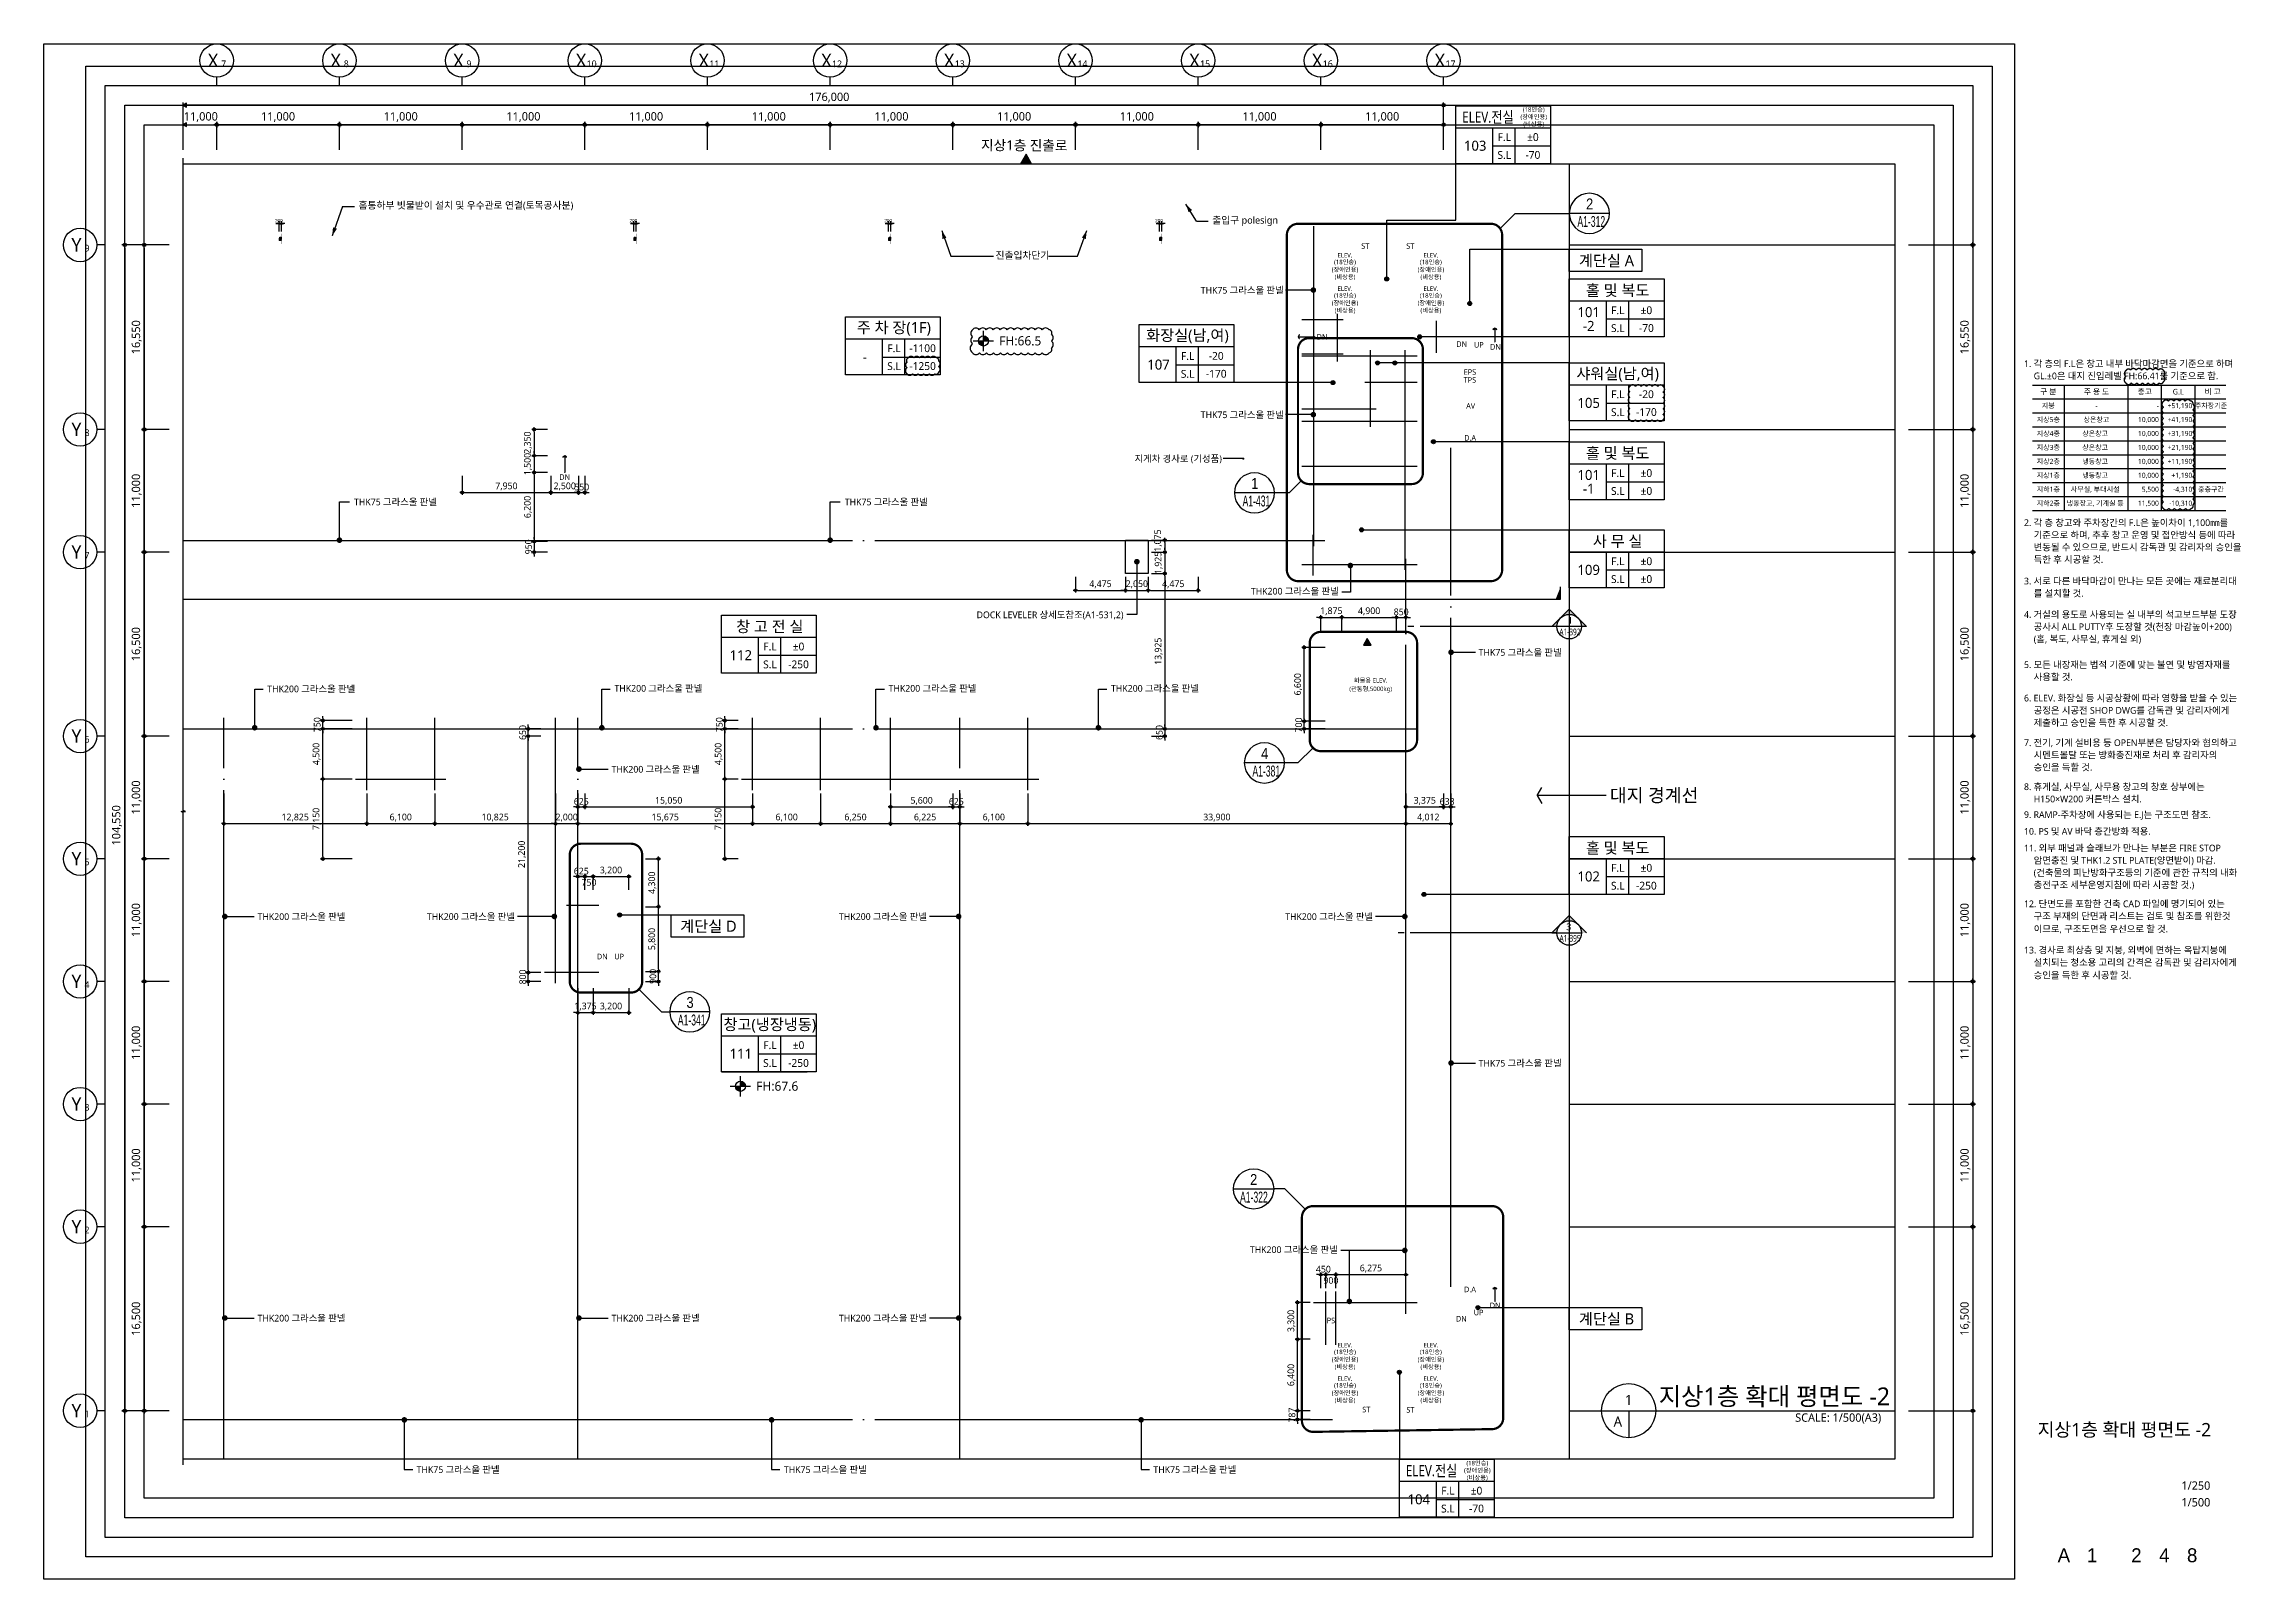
# Model space of a CAD drawing. Header units: millimetres. Extents: x 45782458 to 46215946, y 191740 to 1509539.
# Drawn here: x 46006272 to 46202835, y 911740 to 1049440 of the extents above; entities that cross this region are included whole.
import ezdxf
from ezdxf.enums import TextEntityAlignment as Align

# ---------------------------------------------------------------- set-up
doc = ezdxf.new("R2010")
doc.units = ezdxf.units.MM
doc.header["$LTSCALE"] = 1000
doc.header["$MEASUREMENT"] = 0
doc.header["$PDSIZE"] = -10
for name, pattern in [('ACAD_ISO03W100', [30, 12, -18]), ('CEN', [62, 60, -1, 0, -1]), ('SYM$0$DASHDOT', [1, 0.5, -0.25, 0, -0.25])]:
    doc.linetypes.add(name, pattern=pattern)
doc.layers.get('0').update_dxf_attribs({"linetype": 'CONTINUOUS'})
doc.layers.get('Defpoints').update_dxf_attribs({"color": 171, "linetype": 'CONTINUOUS'})
for name, color, linetype in [('cen', 14, 'CONTINUOUS'), ('Center(AR)', 30, 'CEN'), ('DIM', 7, 'CONTINUOUS'), ('LED', 7, 'CONTINUOUS'), ('NDIM', 7, 'CONTINUOUS'), ('SYM', 7, 'CONTINUOUS'), ('SYM(AXIS)', 7, 'CONTINUOUS'), ('SYM(STAIR)', 251, 'CONTINUOUS'), ('SYM(단차_HATCH)', 252, 'CONTINUOUS'), ('SYM(단차_LINE)', 2, 'CONTINUOUS'), ('SYMBOL', 7, 'CONTINUOUS'), ('TEXT', 3, 'CONTINUOUS'), ('TEXT(AXIS)', 2, 'CONTINUOUS'), ('TEXT(MIN)', 7, 'CONTINUOUS'), ('TEXT(노트)', 7, 'CONTINUOUS'), ('TEXT(실명)', 3, 'CONTINUOUS'), ('TEXT-TITLE', 6, 'CONTINUOUS'), ('TEXT-기입', 6, 'CONTINUOUS'), ('TITLE', 7, 'CONTINUOUS'), ('구간정리', 6, 'CONTINUOUS'), ('구간정리-TEXT', 3, 'CONTINUOUS')]:
    doc.layers.add(name, color=color, linetype=linetype)
doc.layers.add('CHECK', color=30, linetype='CONTINUOUS', plot=False)
doc.layers.add('VE변경사항적용-20220616', color=10, linetype='CONTINUOUS', plot=False)
doc.styles.add('CGS', font='cgse', dxfattribs={"bigfont": 'cgs'})
doc.styles.add('SYM$0$ARIAL', font='arial.ttf')
doc.styles.add('SYM$0$돋움', font='', dxfattribs={"width": 0.9})
doc.styles.add('TE', font='malgun_0.ttf')
doc.styles.add('나눔바른고딕', font='NanumBarunGothic.ttf')
doc.styles.get('SYM$0$돋움').set_extended_font_data('Dotum')
doc.dimstyles.new('BA', dxfattribs={"dimscale": 500, "dimtxt": 3, "dimasz": 1, "dimexe": 1, "dimexo": 5, "dimgap": 0.9, "dimtad": 1, "dimdec": 0, "dimdsep": 46, "dimlunit": 6, "dimtxsty": 'TE', "dimblk": 'DDD', "dimcen": 2.5, "dimclrd": 256, "dimclre": 256, "dimclrt": 3, "dimazin": 2, "dimtfac": 1, "dimtdec": 0, "dimtix": 1, "dimtmove": 2, "dimatfit": 3, "dimldrblk": 'DDD', "dimfxl": 1, "dimtolj": 1, "dimtzin": 0, "dimarcsym": 2})
doc.dimstyles.new('NDIM 1200', dxfattribs={"dimscale": 500, "dimtxt": 3, "dimasz": 1, "dimexe": 2, "dimexo": 2, "dimgap": 1, "dimtad": 1, "dimdec": 0, "dimdsep": 46, "dimtxsty": 'CGS', "dimblk": 'DOT0', "dimcen": 1, "dimdle": 8, "dimclrd": 2, "dimclre": 2, "dimclrt": 2, "dimadec": 0, "dimazin": 0, "dimtfac": 1, "dimtdec": 0, "dimtix": 1, "dimtmove": 2, "dimatfit": 3, "dimldrblk": 'DOT0', "dimfxl": 1, "dimtolj": 1, "dimtzin": 0, "dimlwd": -1, "dimlwe": -1, "dimarcsym": 0})

msp = doc.modelspace()

# ---------------------------------------------------------------- texts
at = {"layer": 'NDIM', "color": 3, "ltscale": 0.4, "char_height": 750, "attachment_point": 5, "style": 'TE'}
for s, insert in [('\\A1;176,000', (46076690.1, 1044617.6)), ('\\A1;11,000', (46020347.4, 1042867.6))]:
    msp.add_mtext(s, dxfattribs=dict(at, insert=insert))
at = {"layer": 'SYMBOL', "style": '나눔바른고딕'}
for s, p in [('FH:66.5', (46091932.1, 1022391.2)), ('FH:67.6', (46070143, 955544.7))]:
    msp.add_text(s, height=825, dxfattribs=at).set_placement(p)
at = {"layer": 'TEXT', "style": '나눔바른고딕'}
for s, p in [('1', (46148368.5, 927821)), ('A', (46147398.8, 925881.6))]:
    msp.add_text(s, height=900, dxfattribs=at).set_placement(p, align=Align.MIDDLE)
msp.add_text('지상1층 확대 평면도 -2', height=1600, dxfattribs=at).set_placement((46151061.7, 927336.2))
msp.add_text('SCALE: 1/500(A3)', height=750, dxfattribs=at).set_placement((46171013.6, 926608.9), align=Align.TOP_RIGHT)
at = {"layer": 'TEXT(AXIS)', "style": '나눔바른고딕'}
for s, height, p in [('X', 1200, (46021443.2, 1047950.1)), ('7', 600, (46022391.3, 1047650.2)), ('X', 1200, (46032443.2, 1047950.1)), ('8', 600, (46033391.3, 1047650.2)), ('X', 1200, (46043443.2, 1047950.1)), ('9', 600, (46044391.3, 1047650.2)), ('X', 1200, (46054443.2, 1047950.1)), ('10', 600, (46055391.3, 1047650.2)), ('X', 1200, (46065443.2, 1047950.1)), ('11', 600, (46066391.3, 1047650.2)), ('X', 1200, (46076443.2, 1047950.1)), ('12', 600, (46077391.3, 1047650.2)), ('X', 1200, (46087443.2, 1047950.1)), ('13', 600, (46088391.3, 1047650.2)), ('X', 1200, (46098443.2, 1047950.1)), ('14', 600, (46099391.3, 1047650.2)), ('X', 1200, (46109443.2, 1047950.1)), ('15', 600, (46110391.3, 1047650.2)), ('X', 1200, (46120443.2, 1047950.1)), ('16', 600, (46121391.3, 1047650.2)), ('X', 1200, (46131443.2, 1047950.1)), ('17', 600, (46132391.3, 1047650.2)), ('Y', 1200, (46009193.2, 1031411.3)), ('9', 600, (46010141.3, 1031111.4)), ('Y', 1200, (46009193.2, 1014861.3)), ('8', 600, (46010141.3, 1014561.4)), ('Y', 1200, (46009193.2, 1003861.3)), ('7', 600, (46010141.3, 1003561.4)), ('Y', 1200, (46009193.2, 987361.3)), ('6', 600, (46010141.3, 987061.4)), ('Y', 1200, (46009193.2, 976361.3)), ('5', 600, (46010141.3, 976061.4)), ('Y', 1200, (46009193.2, 965361.3)), ('4', 600, (46010141.3, 965061.4)), ('Y', 1200, (46009193.2, 954361.3)), ('3', 600, (46010141.3, 954061.4)), ('Y', 1200, (46009193.2, 943361.3)), ('2', 600, (46010141.3, 943061.4)), ('Y', 1200, (46009193.2, 926861.3)), ('1', 600, (46010141.3, 926561.4))]:
    msp.add_text(s, height=height, dxfattribs=at).set_placement(p, align=Align.MIDDLE)
at = {"layer": 'TEXT(MIN)', "style": '나눔바른고딕'}
for s, p in [('(18인승)', (46139855.8, 1043349.4)), ('(장애인용)', (46139855.8, 1042699.4)), ('(비상용)', (46139855.8, 1042049.4)), ('(18인승)', (46134800, 921949.4)), ('(장애인용)', (46134800, 921299.4)), ('(비상용)', (46134800, 920649.4))]:
    msp.add_text(s, height=400, dxfattribs=at).set_placement(p, align=Align.CENTER)
for s, p in [('ST', (46124755.2, 1031304.1)), ('ST', (46128787.9, 1031304.1)), ('DN', (46120874.2, 1023160.6)), ('DN', (46133400.4, 1022507.1)), ('UP', (46134929, 1022448.8)), ('DN', (46136425.4, 1022257.1)), ('EPS', (46134133.9, 1020005.3)), ('TPS', (46134133.9, 1019296.6)), ('AV', (46134199.6, 1016961.3)), ('D.A', (46134152.6, 1014099.2)), ('DN', (46052975.4, 1010578.2)), ('DN', (46056342.7, 967580.7)), ('UP', (46057851.4, 967580.7)), ('D.A', (46134139.9, 937728)), ('UP', (46134913.2, 935654.8)), ('DN', (46136398.8, 936292.9)), ('PS', (46121673, 934942.5)), ('DN', (46133363.2, 935095.2)), ('ST', (46124846.2, 926953.3)), ('ST', (46128799.1, 926928.3))]:
    msp.add_text(s, height=500, dxfattribs=at).set_placement(p, align=Align.MIDDLE_CENTER)
for s, p in [('THK75 그라스울 판넬', (46117433.7, 1027343.9)), ('THK75 그라스울 판넬', (46117433.7, 1016172.4)), ('지게차 경사로 (기성품)', (46111895.7, 1012238.8)), ('THK75 그라스울 판넬', (46041518.9, 1008352.4)), ('THK75 그라스울 판넬', (46085518.9, 1008352.4)), ('THK200 그라스울 판넬', (46122373.1, 1000347.1)), ('DOCK LEVELER 상세도참조(A1-531,2)', (46103077, 998227.9)), ('THK75 그라스울 판넬', (46142352.7, 994858.7)), ('THK200 그라스울 판넬', (46034187.6, 991585.4)), ('THK200 그라스울 판넬', (46065313.2, 991636.1)), ('THK200 그라스울 판넬', (46089892.9, 991636.1)), ('THK200 그라스울 판넬', (46109837.4, 991636.1)), ('THK200 그라스울 판넬', (46065063.6, 984378.3)), ('THK200 그라스울 판넬', (46033313.6, 971163)), ('THK200 그라스울 판넬', (46048508.6, 971163)), ('THK200 그라스울 판넬', (46085449.1, 971163)), ('THK200 그라스울 판넬', (46125449.1, 971163)), ('THK75 그라스울 판넬', (46142352.7, 958017.6)), ('THK200 그라스울 판넬', (46122283.4, 941297.2)), ('THK200 그라스울 판넬', (46033313.6, 935149.2)), ('THK200 그라스울 판넬', (46065063.6, 935149.2)), ('THK200 그라스울 판넬', (46085449.1, 935149.2)), ('THK75 그라스울 판넬', (46047128, 921572.3)), ('THK75 그라스울 판넬', (46080056.4, 921572.3)), ('THK75 그라스울 판넬', (46113189.2, 921572.3))]:
    msp.add_text(s, height=600, dxfattribs=at).set_placement(p, align=Align.MIDDLE_RIGHT)
at = {"layer": 'TEXT(노트)', "style": '나눔바른고딕'}
for s, p in [('홈통하부 빗물받이 설치 및 우수관로 연결(토목공사분)', (46034485.5, 1034960)), ('출입구 polesign', (46111035.5, 1033625.4)), ('진출입차단기', (46091599.1, 1030472.9))]:
    msp.add_text(s, height=625, dxfattribs=at).set_placement(p, align=Align.MIDDLE_LEFT)
for s, p in [('(18인승)', (46122934.7, 1029860.1)), ('ELEV.', (46122934.7, 1030474.5)), ('(18인승)', (46130634.7, 1029860.1)), ('ELEV.', (46130634.7, 1030474.5)), ('(장애인용)', (46122934.7, 1029188.1)), ('(비상용)', (46122934.7, 1028527.1)), ('(장애인용)', (46130634.7, 1029188.1)), ('(비상용)', (46130634.7, 1028527.1)), ('(장애인용)', (46122934.7, 1026188.1)), ('(18인승)', (46122934.7, 1026860.1)), ('ELEV.', (46122934.7, 1027474.5)), ('(장애인용)', (46130634.7, 1026188.1)), ('(18인승)', (46130634.7, 1026860.1)), ('ELEV.', (46130634.7, 1027474.5)), ('(비상용)', (46122934.7, 1025527.1)), ('(비상용)', (46130634.7, 1025527.1)), ('(관통형,5000kg)', (46125236.1, 991561.8)), ('화물용 ELEV.', (46125236.1, 992365.2)), ('(18인승)', (46122934.7, 932110.1)), ('ELEV.', (46122934.7, 932724.5)), ('(18인승)', (46130634.7, 932110.1)), ('ELEV.', (46130634.7, 932724.5)), ('(장애인용)', (46122934.7, 931438.1)), ('(비상용)', (46122934.7, 930777.1)), ('ELEV.', (46122934.7, 929724.5)), ('(장애인용)', (46130634.7, 931438.1)), ('(비상용)', (46130634.7, 930777.1)), ('ELEV.', (46130634.7, 929724.5)), ('(장애인용)', (46122934.7, 928438.1)), ('(18인승)', (46122934.7, 929110.1)), ('(비상용)', (46122934.7, 927777.1)), ('(장애인용)', (46130634.7, 928438.1)), ('(18인승)', (46130634.7, 929110.1)), ('(비상용)', (46130634.7, 927777.1))]:
    msp.add_text(s, height=400, dxfattribs=at).set_placement(p, align=Align.MIDDLE)
at = {"layer": 'TEXT(노트)', "style": '나눔바른고딕', "width": 0.6}
for s, p in [('A1-392', (46142157.2, 996395.3)), ('A1-395', (46142169.2, 968920.8))]:
    msp.add_text(s, height=600, dxfattribs=at).set_placement(p)
at = {"layer": 'TEXT(노트)', "style": '나눔바른고딕'}
for s, height, p in [('1', 600, (46142908.9, 997425.7)), ('대지 경계선', 1200, (46146680.9, 981441.7)), ('3', 600, (46142777, 969951.3))]:
    msp.add_text(s, height=height, dxfattribs=at).set_placement(p)
at = {"layer": 'TEXT(실명)', "style": '나눔바른고딕', "width": 0.8}
for p in [(46135754.9, 1042884.3), (46130699, 921484.3)]:
    msp.add_text('ELEV.전실', height=1000, dxfattribs=at).set_placement(p, align=Align.MIDDLE)
at = {"layer": 'TEXT(실명)', "style": '나눔바른고딕'}
msp.add_text('지상1층 진출로', height=900, rotation=359.635293, dxfattribs=at).set_placement((46090297.2, 1039910.3))
for s, p in [('계단실 A', (46146379.9, 1030006.1)), ('홀 및 복도', (46147379.9, 1027355.5)), ('주 차 장(1F)', (46082485.2, 1023947.1)), ('화장실(남,여)', (46108810, 1023256)), ('샤워실(남,여)', (46147379.9, 1019820.5)), ('홀 및 복도', (46147379.9, 1012749.4)), ('사 무 실', (46147379.9, 1004845.5)), ('창 고 전 실', (46071360, 997195.5)), ('홀 및 복도', (46147379.9, 977345.5)), ('계단실 D', (46065860, 970310.5)), ('창고(냉장냉동)', (46071360, 961445.5)), ('계단실 B', (46146379.9, 935095.5))]:
    msp.add_text(s, height=1000, dxfattribs=at).set_placement(p, align=Align.MIDDLE)
at = {"layer": 'TEXT-TITLE', "style": '나눔바른고딕'}
msp.add_text('지상1층 확대 평면도 -2', height=1200, dxfattribs=at).set_placement((46192814.3, 924548), align=Align.CENTER)
at = {"layer": 'TEXT-기입', "style": '나눔바른고딕'}
for s, height, p in [('103', 900, (46134606.4, 1040303.5)), ('-70', 700, (46139781.2, 1039478)), ('±0', 700, (46139781.2, 1041078)), ('101', 900, (46144783.5, 1025381.2)), ('-2', 900, (46144783.5, 1024144.7)), ('-70', 700, (46149958.3, 1023949.2)), ('±0', 700, (46149958.3, 1025549.2)), ('-1100', 700, (46085063.6, 1022140.9)), ('-', 900, (46079888.8, 1021366.3)), ('-1250', 700, (46085063.6, 1020540.9)), ('107', 900, (46106213.6, 1020675.2)), ('-170', 700, (46111388.4, 1019849.8)), ('-20', 700, (46111388.4, 1021449.8)), ('-20', 700, (46149958.3, 1018014.2)), ('105', 900, (46144783.5, 1017239.7)), ('-170', 700, (46149958.3, 1016414.2)), ('101', 900, (46144783.5, 1010775.1)), ('±0', 700, (46149958.3, 1010943.2)), ('-1', 900, (46144783.5, 1009538.6)), ('±0', 700, (46149958.3, 1009343.2)), ('109', 900, (46144783.5, 1002264.7)), ('±0', 700, (46149958.3, 1003039.2)), ('±0', 700, (46149958.3, 1001439.2)), ('112', 900, (46068763.6, 994614.7)), ('±0', 700, (46073938.4, 995389.2)), ('-250', 700, (46073938.4, 993789.2)), ('102', 900, (46144783.5, 974764.7)), ('±0', 700, (46149958.3, 975539.2)), ('-250', 700, (46149958.3, 973939.2)), ('111', 900, (46068763.6, 958864.7)), ('±0', 700, (46073938.4, 959639.2)), ('-250', 700, (46073938.4, 958039.2)), ('±0', 700, (46134725.4, 919678)), ('104', 900, (46129550.5, 918903.5)), ('-70', 700, (46134725.4, 918078))]:
    msp.add_text(s, height=height, dxfattribs=at).set_placement(p, align=Align.MIDDLE)
for s, p in [('1/250', (46197923.2, 919534.9)), ('1/500', (46197923.2, 918034.9))]:
    msp.add_text(s, height=750, dxfattribs=at).set_placement(p, align=Align.BOTTOM_LEFT)
at = {"layer": 'TEXT-기입', "style": 'CGS'}
for s, p in [('A', (46187391.7, 913884.9)), ('1', (46189923.1, 913884.9)), ('2', (46193891.7, 913884.9)), ('4', (46196391.7, 913884.9)), ('8', (46198891.7, 913884.9))]:
    msp.add_text(s, height=1250, dxfattribs=at).set_placement(p, align=Align.MIDDLE_CENTER)

# ---------------------------------------------------------------- blocks, each defined once
blk = doc.blocks.new('DDD')
at = {"layer": 'DIM', "color": 0}
for p, q in [((-1, 0), (1, 0)), ((0, -1), (0, 1))]:
    blk.add_line(p, q, dxfattribs=at)
for radius in [0.6, 0.3]:
    blk.add_circle((0, 0), radius, dxfattribs=at)
blk = doc.blocks.new('*D321')
at = {"layer": 'Defpoints', "color": 0, "ltscale": 0.4, "transparency": 16777216}
for p in [(46021772, 1042190), (46021772, 1038690), (46032772, 1038690)]:
    blk.add_point(p, dxfattribs=at)
at = {"layer": 'NDIM', "lineweight": -2, "ltscale": 0.4, "transparency": 16777216}
for p, q in [((46021772, 1039940), (46021772, 1042440)), ((46032522, 1042190), (46022022, 1042190)), ((46032772, 1039940), (46032772, 1042440))]:
    blk.add_line(p, q, dxfattribs=at)
at = {"layer": 'NDIM', "lineweight": -2, "ltscale": 0.4, "transparency": 16777216, "xscale": 250, "yscale": 250, "zscale": 250, "rotation": 180}
blk.add_blockref('DDD', (46021772, 1042190), dxfattribs=at)
at = {"layer": 'NDIM', "lineweight": -2, "ltscale": 0.4, "transparency": 16777216, "xscale": 250, "yscale": 250, "zscale": 250}
blk.add_blockref('DDD', (46032772, 1042190), dxfattribs=at)
at = {"layer": 'NDIM', "color": 3, "ltscale": 0.4, "transparency": 16777216, "insert": (46027272, 1042868), "char_height": 750, "attachment_point": 5, "style": 'TE'}
blk.add_mtext('\\A1;11,000', dxfattribs=at)
blk = doc.blocks.new('A$C2F20087E')
at = {"layer": 'SYM(AXIS)'}
blk.add_line((600, 0), (600, 300), dxfattribs=at)
blk.add_circle((600, 900), 600, dxfattribs=at)
blk = doc.blocks.new('*D322')
at = {"layer": 'Defpoints', "color": 0, "ltscale": 0.4, "transparency": 16777216}
for p in [(46032772, 1042190), (46032772, 1038690), (46043772, 1038690)]:
    blk.add_point(p, dxfattribs=at)
at = {"layer": 'NDIM', "lineweight": -2, "ltscale": 0.4, "transparency": 16777216}
for p, q in [((46032772, 1039940), (46032772, 1042440)), ((46043522, 1042190), (46033022, 1042190)), ((46043772, 1039940), (46043772, 1042440))]:
    blk.add_line(p, q, dxfattribs=at)
at = {"layer": 'NDIM', "lineweight": -2, "ltscale": 0.4, "transparency": 16777216, "xscale": 250, "yscale": 250, "zscale": 250, "rotation": 180}
blk.add_blockref('DDD', (46032772, 1042190), dxfattribs=at)
at = {"layer": 'NDIM', "lineweight": -2, "ltscale": 0.4, "transparency": 16777216, "xscale": 250, "yscale": 250, "zscale": 250}
blk.add_blockref('DDD', (46043772, 1042190), dxfattribs=at)
at = {"layer": 'NDIM', "color": 3, "ltscale": 0.4, "transparency": 16777216, "insert": (46038272, 1042868), "char_height": 750, "attachment_point": 5, "style": 'TE'}
blk.add_mtext('\\A1;11,000', dxfattribs=at)
blk = doc.blocks.new('*D323')
at = {"layer": 'Defpoints', "color": 0, "ltscale": 0.4, "transparency": 16777216}
for p in [(46043772, 1042190), (46043772, 1038690), (46054772, 1038690)]:
    blk.add_point(p, dxfattribs=at)
at = {"layer": 'NDIM', "lineweight": -2, "ltscale": 0.4, "transparency": 16777216}
for p, q in [((46043772, 1039940), (46043772, 1042440)), ((46054522, 1042190), (46044022, 1042190)), ((46054772, 1039940), (46054772, 1042440))]:
    blk.add_line(p, q, dxfattribs=at)
at = {"layer": 'NDIM', "lineweight": -2, "ltscale": 0.4, "transparency": 16777216, "xscale": 250, "yscale": 250, "zscale": 250, "rotation": 180}
blk.add_blockref('DDD', (46043772, 1042190), dxfattribs=at)
at = {"layer": 'NDIM', "lineweight": -2, "ltscale": 0.4, "transparency": 16777216, "xscale": 250, "yscale": 250, "zscale": 250}
blk.add_blockref('DDD', (46054772, 1042190), dxfattribs=at)
at = {"layer": 'NDIM', "color": 3, "ltscale": 0.4, "transparency": 16777216, "insert": (46049272, 1042868), "char_height": 750, "attachment_point": 5, "style": 'TE'}
blk.add_mtext('\\A1;11,000', dxfattribs=at)
blk = doc.blocks.new('*D324')
at = {"layer": 'Defpoints', "color": 0, "ltscale": 0.4, "transparency": 16777216}
for p in [(46054772, 1042190), (46054772, 1038690), (46065772, 1038690)]:
    blk.add_point(p, dxfattribs=at)
at = {"layer": 'NDIM', "lineweight": -2, "ltscale": 0.4, "transparency": 16777216}
for p, q in [((46054772, 1039940), (46054772, 1042440)), ((46065522, 1042190), (46055022, 1042190)), ((46065772, 1039940), (46065772, 1042440))]:
    blk.add_line(p, q, dxfattribs=at)
at = {"layer": 'NDIM', "lineweight": -2, "ltscale": 0.4, "transparency": 16777216, "xscale": 250, "yscale": 250, "zscale": 250, "rotation": 180}
blk.add_blockref('DDD', (46054772, 1042190), dxfattribs=at)
at = {"layer": 'NDIM', "lineweight": -2, "ltscale": 0.4, "transparency": 16777216, "xscale": 250, "yscale": 250, "zscale": 250}
blk.add_blockref('DDD', (46065772, 1042190), dxfattribs=at)
at = {"layer": 'NDIM', "color": 3, "ltscale": 0.4, "transparency": 16777216, "insert": (46060272, 1042868), "char_height": 750, "attachment_point": 5, "style": 'TE'}
blk.add_mtext('\\A1;11,000', dxfattribs=at)
blk = doc.blocks.new('*D325')
at = {"layer": 'Defpoints', "color": 0, "ltscale": 0.4, "transparency": 16777216}
for p in [(46065772, 1042190), (46065772, 1038690), (46076772, 1038690)]:
    blk.add_point(p, dxfattribs=at)
at = {"layer": 'NDIM', "lineweight": -2, "ltscale": 0.4, "transparency": 16777216}
for p, q in [((46065772, 1039940), (46065772, 1042440)), ((46076522, 1042190), (46066022, 1042190)), ((46076772, 1039940), (46076772, 1042440))]:
    blk.add_line(p, q, dxfattribs=at)
at = {"layer": 'NDIM', "lineweight": -2, "ltscale": 0.4, "transparency": 16777216, "xscale": 250, "yscale": 250, "zscale": 250, "rotation": 180}
blk.add_blockref('DDD', (46065772, 1042190), dxfattribs=at)
at = {"layer": 'NDIM', "lineweight": -2, "ltscale": 0.4, "transparency": 16777216, "xscale": 250, "yscale": 250, "zscale": 250}
blk.add_blockref('DDD', (46076772, 1042190), dxfattribs=at)
at = {"layer": 'NDIM', "color": 3, "ltscale": 0.4, "transparency": 16777216, "insert": (46071272, 1042868), "char_height": 750, "attachment_point": 5, "style": 'TE'}
blk.add_mtext('\\A1;11,000', dxfattribs=at)
blk = doc.blocks.new('*D326')
at = {"layer": 'Defpoints', "color": 0, "ltscale": 0.4, "transparency": 16777216}
for p in [(46076772, 1042190), (46076772, 1038690), (46087772, 1038690)]:
    blk.add_point(p, dxfattribs=at)
at = {"layer": 'NDIM', "lineweight": -2, "ltscale": 0.4, "transparency": 16777216}
for p, q in [((46076772, 1039940), (46076772, 1042440)), ((46087522, 1042190), (46077022, 1042190)), ((46087772, 1039940), (46087772, 1042440))]:
    blk.add_line(p, q, dxfattribs=at)
at = {"layer": 'NDIM', "lineweight": -2, "ltscale": 0.4, "transparency": 16777216, "xscale": 250, "yscale": 250, "zscale": 250, "rotation": 180}
blk.add_blockref('DDD', (46076772, 1042190), dxfattribs=at)
at = {"layer": 'NDIM', "lineweight": -2, "ltscale": 0.4, "transparency": 16777216, "xscale": 250, "yscale": 250, "zscale": 250}
blk.add_blockref('DDD', (46087772, 1042190), dxfattribs=at)
at = {"layer": 'NDIM', "color": 3, "ltscale": 0.4, "transparency": 16777216, "insert": (46082272, 1042868), "char_height": 750, "attachment_point": 5, "style": 'TE'}
blk.add_mtext('\\A1;11,000', dxfattribs=at)
blk = doc.blocks.new('*D327')
at = {"layer": 'Defpoints', "color": 0, "ltscale": 0.4, "transparency": 16777216}
for p in [(46087772, 1042190), (46087772, 1038690), (46098772, 1038690)]:
    blk.add_point(p, dxfattribs=at)
at = {"layer": 'NDIM', "lineweight": -2, "ltscale": 0.4, "transparency": 16777216}
for p, q in [((46087772, 1039940), (46087772, 1042440)), ((46098522, 1042190), (46088022, 1042190)), ((46098772, 1039940), (46098772, 1042440))]:
    blk.add_line(p, q, dxfattribs=at)
at = {"layer": 'NDIM', "lineweight": -2, "ltscale": 0.4, "transparency": 16777216, "xscale": 250, "yscale": 250, "zscale": 250, "rotation": 180}
blk.add_blockref('DDD', (46087772, 1042190), dxfattribs=at)
at = {"layer": 'NDIM', "lineweight": -2, "ltscale": 0.4, "transparency": 16777216, "xscale": 250, "yscale": 250, "zscale": 250}
blk.add_blockref('DDD', (46098772, 1042190), dxfattribs=at)
at = {"layer": 'NDIM', "color": 3, "ltscale": 0.4, "transparency": 16777216, "insert": (46093272, 1042868), "char_height": 750, "attachment_point": 5, "style": 'TE'}
blk.add_mtext('\\A1;11,000', dxfattribs=at)
blk = doc.blocks.new('*D328')
at = {"layer": 'Defpoints', "color": 0, "ltscale": 0.4, "transparency": 16777216}
for p in [(46098772, 1042190), (46098772, 1038690), (46109772, 1038690)]:
    blk.add_point(p, dxfattribs=at)
at = {"layer": 'NDIM', "lineweight": -2, "ltscale": 0.4, "transparency": 16777216}
for p, q in [((46098772, 1039940), (46098772, 1042440)), ((46109522, 1042190), (46099022, 1042190)), ((46109772, 1039940), (46109772, 1042440))]:
    blk.add_line(p, q, dxfattribs=at)
at = {"layer": 'NDIM', "lineweight": -2, "ltscale": 0.4, "transparency": 16777216, "xscale": 250, "yscale": 250, "zscale": 250, "rotation": 180}
blk.add_blockref('DDD', (46098772, 1042190), dxfattribs=at)
at = {"layer": 'NDIM', "lineweight": -2, "ltscale": 0.4, "transparency": 16777216, "xscale": 250, "yscale": 250, "zscale": 250}
blk.add_blockref('DDD', (46109772, 1042190), dxfattribs=at)
at = {"layer": 'NDIM', "color": 3, "ltscale": 0.4, "transparency": 16777216, "insert": (46104272, 1042868), "char_height": 750, "attachment_point": 5, "style": 'TE'}
blk.add_mtext('\\A1;11,000', dxfattribs=at)
blk = doc.blocks.new('*D329')
at = {"layer": 'Defpoints', "color": 0, "ltscale": 0.4, "transparency": 16777216}
for p in [(46109772, 1042190), (46109772, 1038690), (46120772, 1038690)]:
    blk.add_point(p, dxfattribs=at)
at = {"layer": 'NDIM', "lineweight": -2, "ltscale": 0.4, "transparency": 16777216}
for p, q in [((46109772, 1039940), (46109772, 1042440)), ((46120522, 1042190), (46110022, 1042190)), ((46120772, 1039940), (46120772, 1042440))]:
    blk.add_line(p, q, dxfattribs=at)
at = {"layer": 'NDIM', "lineweight": -2, "ltscale": 0.4, "transparency": 16777216, "xscale": 250, "yscale": 250, "zscale": 250, "rotation": 180}
blk.add_blockref('DDD', (46109772, 1042190), dxfattribs=at)
at = {"layer": 'NDIM', "lineweight": -2, "ltscale": 0.4, "transparency": 16777216, "xscale": 250, "yscale": 250, "zscale": 250}
blk.add_blockref('DDD', (46120772, 1042190), dxfattribs=at)
at = {"layer": 'NDIM', "color": 3, "ltscale": 0.4, "transparency": 16777216, "insert": (46115272, 1042868), "char_height": 750, "attachment_point": 5, "style": 'TE'}
blk.add_mtext('\\A1;11,000', dxfattribs=at)
blk = doc.blocks.new('*D330')
at = {"layer": 'Defpoints', "color": 0, "ltscale": 0.4, "transparency": 16777216}
for p in [(46120772, 1042190), (46120772, 1038690), (46131772, 1038690)]:
    blk.add_point(p, dxfattribs=at)
at = {"layer": 'NDIM', "lineweight": -2, "ltscale": 0.4, "transparency": 16777216}
for p, q in [((46120772, 1039940), (46120772, 1042440)), ((46131522, 1042190), (46121022, 1042190)), ((46131772, 1039940), (46131772, 1042440))]:
    blk.add_line(p, q, dxfattribs=at)
at = {"layer": 'NDIM', "lineweight": -2, "ltscale": 0.4, "transparency": 16777216, "xscale": 250, "yscale": 250, "zscale": 250, "rotation": 180}
blk.add_blockref('DDD', (46120772, 1042190), dxfattribs=at)
at = {"layer": 'NDIM', "lineweight": -2, "ltscale": 0.4, "transparency": 16777216, "xscale": 250, "yscale": 250, "zscale": 250}
blk.add_blockref('DDD', (46131772, 1042190), dxfattribs=at)
at = {"layer": 'NDIM', "color": 3, "ltscale": 0.4, "transparency": 16777216, "insert": (46126272, 1042868), "char_height": 750, "attachment_point": 5, "style": 'TE'}
blk.add_mtext('\\A1;11,000', dxfattribs=at)
blk = doc.blocks.new('*D331')
at = {"layer": 'Defpoints', "color": 0, "ltscale": 0.4, "transparency": 16777216}
for p in [(46018772, 943351), (46015272, 926851), (46018772, 926851)]:
    blk.add_point(p, dxfattribs=at)
at = {"layer": 'NDIM', "lineweight": -2, "ltscale": 0.4, "transparency": 16777216}
for p, q in [((46017522, 943351), (46015022, 943351)), ((46015272, 943101), (46015272, 927101)), ((46017522, 926851), (46015022, 926851))]:
    blk.add_line(p, q, dxfattribs=at)
at = {"layer": 'NDIM', "lineweight": -2, "ltscale": 0.4, "transparency": 16777216, "xscale": 250, "yscale": 250, "zscale": 250}
for p, rotation in [((46015272, 943351), 90), ((46015272, 926851), 270)]:
    blk.add_blockref('DDD', p, dxfattribs=dict(at, rotation=rotation))
at = {"layer": 'NDIM', "color": 3, "ltscale": 0.4, "transparency": 16777216, "insert": (46014595, 935101), "char_height": 750, "attachment_point": 5, "rotation": 90, "style": 'TE'}
blk.add_mtext('\\A1;16,500', dxfattribs=at)
blk = doc.blocks.new('*D332')
at = {"layer": 'Defpoints', "color": 0, "ltscale": 0.4, "transparency": 16777216}
for p in [(46018772, 954351), (46015272, 943351), (46018772, 943351)]:
    blk.add_point(p, dxfattribs=at)
at = {"layer": 'NDIM', "lineweight": -2, "ltscale": 0.4, "transparency": 16777216}
for p, q in [((46017522, 954351), (46015022, 954351)), ((46015272, 954101), (46015272, 943601)), ((46017522, 943351), (46015022, 943351))]:
    blk.add_line(p, q, dxfattribs=at)
at = {"layer": 'NDIM', "lineweight": -2, "ltscale": 0.4, "transparency": 16777216, "xscale": 250, "yscale": 250, "zscale": 250}
for p, rotation in [((46015272, 954351), 90), ((46015272, 943351), 270)]:
    blk.add_blockref('DDD', p, dxfattribs=dict(at, rotation=rotation))
at = {"layer": 'NDIM', "color": 3, "ltscale": 0.4, "transparency": 16777216, "insert": (46014595, 948851), "char_height": 750, "attachment_point": 5, "rotation": 90, "style": 'TE'}
blk.add_mtext('\\A1;11,000', dxfattribs=at)
blk = doc.blocks.new('*D333')
at = {"layer": 'Defpoints', "color": 0, "ltscale": 0.4, "transparency": 16777216}
for p in [(46018772, 965351), (46015272, 954351), (46018772, 954351)]:
    blk.add_point(p, dxfattribs=at)
at = {"layer": 'NDIM', "lineweight": -2, "ltscale": 0.4, "transparency": 16777216}
for p, q in [((46017522, 965351), (46015022, 965351)), ((46015272, 965101), (46015272, 954601)), ((46017522, 954351), (46015022, 954351))]:
    blk.add_line(p, q, dxfattribs=at)
at = {"layer": 'NDIM', "lineweight": -2, "ltscale": 0.4, "transparency": 16777216, "xscale": 250, "yscale": 250, "zscale": 250}
for p, rotation in [((46015272, 965351), 90), ((46015272, 954351), 270)]:
    blk.add_blockref('DDD', p, dxfattribs=dict(at, rotation=rotation))
at = {"layer": 'NDIM', "color": 3, "ltscale": 0.4, "transparency": 16777216, "insert": (46014595, 959851), "char_height": 750, "attachment_point": 5, "rotation": 90, "style": 'TE'}
blk.add_mtext('\\A1;11,000', dxfattribs=at)
blk = doc.blocks.new('*D334')
at = {"layer": 'Defpoints', "color": 0, "ltscale": 0.4, "transparency": 16777216}
for p in [(46018772, 976351), (46015272, 965351), (46018772, 965351)]:
    blk.add_point(p, dxfattribs=at)
at = {"layer": 'NDIM', "lineweight": -2, "ltscale": 0.4, "transparency": 16777216}
for p, q in [((46017522, 976351), (46015022, 976351)), ((46015272, 976101), (46015272, 965601)), ((46017522, 965351), (46015022, 965351))]:
    blk.add_line(p, q, dxfattribs=at)
at = {"layer": 'NDIM', "lineweight": -2, "ltscale": 0.4, "transparency": 16777216, "xscale": 250, "yscale": 250, "zscale": 250}
for p, rotation in [((46015272, 976351), 90), ((46015272, 965351), 270)]:
    blk.add_blockref('DDD', p, dxfattribs=dict(at, rotation=rotation))
at = {"layer": 'NDIM', "color": 3, "ltscale": 0.4, "transparency": 16777216, "insert": (46014595, 970851), "char_height": 750, "attachment_point": 5, "rotation": 90, "style": 'TE'}
blk.add_mtext('\\A1;11,000', dxfattribs=at)
blk = doc.blocks.new('*D335')
at = {"layer": 'Defpoints', "color": 0, "ltscale": 0.4, "transparency": 16777216}
for p in [(46018772, 987351), (46015272, 976351), (46018772, 976351)]:
    blk.add_point(p, dxfattribs=at)
at = {"layer": 'NDIM', "lineweight": -2, "ltscale": 0.4, "transparency": 16777216}
for p, q in [((46017522, 987351), (46015022, 987351)), ((46015272, 987101), (46015272, 976601)), ((46017522, 976351), (46015022, 976351))]:
    blk.add_line(p, q, dxfattribs=at)
at = {"layer": 'NDIM', "lineweight": -2, "ltscale": 0.4, "transparency": 16777216, "xscale": 250, "yscale": 250, "zscale": 250}
for p, rotation in [((46015272, 987351), 90), ((46015272, 976351), 270)]:
    blk.add_blockref('DDD', p, dxfattribs=dict(at, rotation=rotation))
at = {"layer": 'NDIM', "color": 3, "ltscale": 0.4, "transparency": 16777216, "insert": (46014595, 981851), "char_height": 750, "attachment_point": 5, "rotation": 90, "style": 'TE'}
blk.add_mtext('\\A1;11,000', dxfattribs=at)
blk = doc.blocks.new('*D336')
at = {"layer": 'Defpoints', "color": 0, "ltscale": 0.4, "transparency": 16777216}
for p in [(46018772, 1003851), (46015272, 987351), (46018772, 987351)]:
    blk.add_point(p, dxfattribs=at)
at = {"layer": 'NDIM', "lineweight": -2, "ltscale": 0.4, "transparency": 16777216}
for p, q in [((46017522, 1003851), (46015022, 1003851)), ((46015272, 1003601), (46015272, 987601)), ((46017522, 987351), (46015022, 987351))]:
    blk.add_line(p, q, dxfattribs=at)
at = {"layer": 'NDIM', "lineweight": -2, "ltscale": 0.4, "transparency": 16777216, "xscale": 250, "yscale": 250, "zscale": 250}
for p, rotation in [((46015272, 1003851), 90), ((46015272, 987351), 270)]:
    blk.add_blockref('DDD', p, dxfattribs=dict(at, rotation=rotation))
at = {"layer": 'NDIM', "color": 3, "ltscale": 0.4, "transparency": 16777216, "insert": (46014595, 995601), "char_height": 750, "attachment_point": 5, "rotation": 90, "style": 'TE'}
blk.add_mtext('\\A1;16,500', dxfattribs=at)
blk = doc.blocks.new('*D337')
at = {"layer": 'Defpoints', "color": 0, "ltscale": 0.4, "transparency": 16777216}
for p in [(46018772, 1014851), (46015272, 1003851), (46018772, 1003851)]:
    blk.add_point(p, dxfattribs=at)
at = {"layer": 'NDIM', "lineweight": -2, "ltscale": 0.4, "transparency": 16777216}
for p, q in [((46017522, 1014851), (46015022, 1014851)), ((46015272, 1014601), (46015272, 1004101)), ((46017522, 1003851), (46015022, 1003851))]:
    blk.add_line(p, q, dxfattribs=at)
at = {"layer": 'NDIM', "lineweight": -2, "ltscale": 0.4, "transparency": 16777216, "xscale": 250, "yscale": 250, "zscale": 250}
for p, rotation in [((46015272, 1014851), 90), ((46015272, 1003851), 270)]:
    blk.add_blockref('DDD', p, dxfattribs=dict(at, rotation=rotation))
at = {"layer": 'NDIM', "color": 3, "ltscale": 0.4, "transparency": 16777216, "insert": (46014595, 1009351), "char_height": 750, "attachment_point": 5, "rotation": 90, "style": 'TE'}
blk.add_mtext('\\A1;11,000', dxfattribs=at)
blk = doc.blocks.new('*D338')
at = {"layer": 'Defpoints', "color": 0, "ltscale": 0.4, "transparency": 16777216}
for p in [(46018772, 1031401), (46015272, 1014851), (46018772, 1014851)]:
    blk.add_point(p, dxfattribs=at)
at = {"layer": 'NDIM', "lineweight": -2, "ltscale": 0.4, "transparency": 16777216}
for p, q in [((46017522, 1031401), (46015022, 1031401)), ((46015272, 1031151), (46015272, 1015101)), ((46017522, 1014851), (46015022, 1014851))]:
    blk.add_line(p, q, dxfattribs=at)
at = {"layer": 'NDIM', "lineweight": -2, "ltscale": 0.4, "transparency": 16777216, "xscale": 250, "yscale": 250, "zscale": 250}
for p, rotation in [((46015272, 1031401), 90), ((46015272, 1014851), 270)]:
    blk.add_blockref('DDD', p, dxfattribs=dict(at, rotation=rotation))
at = {"layer": 'NDIM', "color": 3, "ltscale": 0.4, "transparency": 16777216, "insert": (46014595, 1023126), "char_height": 750, "attachment_point": 5, "rotation": 90, "style": 'TE'}
blk.add_mtext('\\A1;16,550', dxfattribs=at)
blk = doc.blocks.new('*D339')
at = {"layer": 'Defpoints', "color": 0, "ltscale": 0.4, "transparency": 16777216}
for p in [(46018772, 1031401), (46013522, 926851), (46018772, 926851)]:
    blk.add_point(p, dxfattribs=at)
at = {"layer": 'NDIM', "lineweight": -2, "ltscale": 0.4, "transparency": 16777216}
for p, q in [((46017522, 1031401), (46013272, 1031401)), ((46013522, 1031151), (46013522, 927101)), ((46017522, 926851), (46013272, 926851))]:
    blk.add_line(p, q, dxfattribs=at)
at = {"layer": 'NDIM', "lineweight": -2, "ltscale": 0.4, "transparency": 16777216, "xscale": 250, "yscale": 250, "zscale": 250}
for p, rotation in [((46013522, 1031401), 90), ((46013522, 926851), 270)]:
    blk.add_blockref('DDD', p, dxfattribs=dict(at, rotation=rotation))
at = {"layer": 'NDIM', "color": 3, "ltscale": 0.4, "transparency": 16777216, "insert": (46012828, 979351), "char_height": 750, "attachment_point": 5, "rotation": 90, "style": 'TE'}
blk.add_mtext('\\A1;104,550', dxfattribs=at)
blk = doc.blocks.new('*D549')
at = {"layer": 'Defpoints', "color": 0, "ltscale": 0.4, "transparency": 16777216}
for p in [(46172222, 943351), (46172222, 926851), (46179222, 926851)]:
    blk.add_point(p, dxfattribs=at)
at = {"layer": 'NDIM', "lineweight": -2, "ltscale": 0.4, "transparency": 16777216}
for p, q in [((46173472, 943351), (46179472, 943351)), ((46179222, 943101), (46179222, 927101)), ((46173472, 926851), (46179472, 926851))]:
    blk.add_line(p, q, dxfattribs=at)
at = {"layer": 'NDIM', "lineweight": -2, "ltscale": 0.4, "transparency": 16777216, "xscale": 250, "yscale": 250, "zscale": 250}
for p, rotation in [((46179222, 943351), 90), ((46179222, 926851), 270)]:
    blk.add_blockref('DDD', p, dxfattribs=dict(at, rotation=rotation))
at = {"layer": 'NDIM', "color": 3, "ltscale": 0.4, "transparency": 16777216, "insert": (46178545, 935101), "char_height": 750, "attachment_point": 5, "rotation": 90, "style": 'TE'}
blk.add_mtext('\\A1;16,500', dxfattribs=at)
blk = doc.blocks.new('*D550')
at = {"layer": 'Defpoints', "color": 0, "ltscale": 0.4, "transparency": 16777216}
for p in [(46172222, 954351), (46172222, 943351), (46179222, 943351)]:
    blk.add_point(p, dxfattribs=at)
at = {"layer": 'NDIM', "lineweight": -2, "ltscale": 0.4, "transparency": 16777216}
for p, q in [((46173472, 954351), (46179472, 954351)), ((46179222, 954101), (46179222, 943601)), ((46173472, 943351), (46179472, 943351))]:
    blk.add_line(p, q, dxfattribs=at)
at = {"layer": 'NDIM', "lineweight": -2, "ltscale": 0.4, "transparency": 16777216, "xscale": 250, "yscale": 250, "zscale": 250}
for p, rotation in [((46179222, 954351), 90), ((46179222, 943351), 270)]:
    blk.add_blockref('DDD', p, dxfattribs=dict(at, rotation=rotation))
at = {"layer": 'NDIM', "color": 3, "ltscale": 0.4, "transparency": 16777216, "insert": (46178545, 948851), "char_height": 750, "attachment_point": 5, "rotation": 90, "style": 'TE'}
blk.add_mtext('\\A1;11,000', dxfattribs=at)
blk = doc.blocks.new('*D551')
at = {"layer": 'Defpoints', "color": 0, "ltscale": 0.4, "transparency": 16777216}
for p in [(46172222, 965351), (46172222, 954351), (46179222, 954351)]:
    blk.add_point(p, dxfattribs=at)
at = {"layer": 'NDIM', "lineweight": -2, "ltscale": 0.4, "transparency": 16777216}
for p, q in [((46173472, 965351), (46179472, 965351)), ((46179222, 965101), (46179222, 954601)), ((46173472, 954351), (46179472, 954351))]:
    blk.add_line(p, q, dxfattribs=at)
at = {"layer": 'NDIM', "lineweight": -2, "ltscale": 0.4, "transparency": 16777216, "xscale": 250, "yscale": 250, "zscale": 250}
for p, rotation in [((46179222, 965351), 90), ((46179222, 954351), 270)]:
    blk.add_blockref('DDD', p, dxfattribs=dict(at, rotation=rotation))
at = {"layer": 'NDIM', "color": 3, "ltscale": 0.4, "transparency": 16777216, "insert": (46178545, 959851), "char_height": 750, "attachment_point": 5, "rotation": 90, "style": 'TE'}
blk.add_mtext('\\A1;11,000', dxfattribs=at)
blk = doc.blocks.new('*D552')
at = {"layer": 'Defpoints', "color": 0, "ltscale": 0.4, "transparency": 16777216}
for p in [(46172222, 976351), (46172222, 965351), (46179222, 965351)]:
    blk.add_point(p, dxfattribs=at)
at = {"layer": 'NDIM', "lineweight": -2, "ltscale": 0.4, "transparency": 16777216}
for p, q in [((46173472, 976351), (46179472, 976351)), ((46179222, 976101), (46179222, 965601)), ((46173472, 965351), (46179472, 965351))]:
    blk.add_line(p, q, dxfattribs=at)
at = {"layer": 'NDIM', "lineweight": -2, "ltscale": 0.4, "transparency": 16777216, "xscale": 250, "yscale": 250, "zscale": 250}
for p, rotation in [((46179222, 976351), 90), ((46179222, 965351), 270)]:
    blk.add_blockref('DDD', p, dxfattribs=dict(at, rotation=rotation))
at = {"layer": 'NDIM', "color": 3, "ltscale": 0.4, "transparency": 16777216, "insert": (46178545, 970851), "char_height": 750, "attachment_point": 5, "rotation": 90, "style": 'TE'}
blk.add_mtext('\\A1;11,000', dxfattribs=at)
blk = doc.blocks.new('*D553')
at = {"layer": 'Defpoints', "color": 0, "ltscale": 0.4, "transparency": 16777216}
for p in [(46172222, 987351), (46172222, 976351), (46179222, 976351)]:
    blk.add_point(p, dxfattribs=at)
at = {"layer": 'NDIM', "lineweight": -2, "ltscale": 0.4, "transparency": 16777216}
for p, q in [((46173472, 987351), (46179472, 987351)), ((46179222, 987101), (46179222, 976601)), ((46173472, 976351), (46179472, 976351))]:
    blk.add_line(p, q, dxfattribs=at)
at = {"layer": 'NDIM', "lineweight": -2, "ltscale": 0.4, "transparency": 16777216, "xscale": 250, "yscale": 250, "zscale": 250}
for p, rotation in [((46179222, 987351), 90), ((46179222, 976351), 270)]:
    blk.add_blockref('DDD', p, dxfattribs=dict(at, rotation=rotation))
at = {"layer": 'NDIM', "color": 3, "ltscale": 0.4, "transparency": 16777216, "insert": (46178545, 981851), "char_height": 750, "attachment_point": 5, "rotation": 90, "style": 'TE'}
blk.add_mtext('\\A1;11,000', dxfattribs=at)
blk = doc.blocks.new('*D554')
at = {"layer": 'Defpoints', "color": 0, "ltscale": 0.4, "transparency": 16777216}
for p in [(46172222, 1003851), (46172222, 987351), (46179222, 987351)]:
    blk.add_point(p, dxfattribs=at)
at = {"layer": 'NDIM', "lineweight": -2, "ltscale": 0.4, "transparency": 16777216}
for p, q in [((46173472, 1003851), (46179472, 1003851)), ((46179222, 1003601), (46179222, 987601)), ((46173472, 987351), (46179472, 987351))]:
    blk.add_line(p, q, dxfattribs=at)
at = {"layer": 'NDIM', "lineweight": -2, "ltscale": 0.4, "transparency": 16777216, "xscale": 250, "yscale": 250, "zscale": 250}
for p, rotation in [((46179222, 1003851), 90), ((46179222, 987351), 270)]:
    blk.add_blockref('DDD', p, dxfattribs=dict(at, rotation=rotation))
at = {"layer": 'NDIM', "color": 3, "ltscale": 0.4, "transparency": 16777216, "insert": (46178545, 995601), "char_height": 750, "attachment_point": 5, "rotation": 90, "style": 'TE'}
blk.add_mtext('\\A1;16,500', dxfattribs=at)
blk = doc.blocks.new('*D555')
at = {"layer": 'Defpoints', "color": 0, "ltscale": 0.4, "transparency": 16777216}
for p in [(46172222, 1014851), (46172222, 1003851), (46179222, 1003851)]:
    blk.add_point(p, dxfattribs=at)
at = {"layer": 'NDIM', "lineweight": -2, "ltscale": 0.4, "transparency": 16777216}
for p, q in [((46173472, 1014851), (46179472, 1014851)), ((46179222, 1014601), (46179222, 1004101)), ((46173472, 1003851), (46179472, 1003851))]:
    blk.add_line(p, q, dxfattribs=at)
at = {"layer": 'NDIM', "lineweight": -2, "ltscale": 0.4, "transparency": 16777216, "xscale": 250, "yscale": 250, "zscale": 250}
for p, rotation in [((46179222, 1014851), 90), ((46179222, 1003851), 270)]:
    blk.add_blockref('DDD', p, dxfattribs=dict(at, rotation=rotation))
at = {"layer": 'NDIM', "color": 3, "ltscale": 0.4, "transparency": 16777216, "insert": (46178545, 1009351), "char_height": 750, "attachment_point": 5, "rotation": 90, "style": 'TE'}
blk.add_mtext('\\A1;11,000', dxfattribs=at)
blk = doc.blocks.new('*D556')
at = {"layer": 'Defpoints', "color": 0, "ltscale": 0.4, "transparency": 16777216}
for p in [(46172222, 1031401), (46172222, 1014851), (46179222, 1014851)]:
    blk.add_point(p, dxfattribs=at)
at = {"layer": 'NDIM', "lineweight": -2, "ltscale": 0.4, "transparency": 16777216}
for p, q in [((46173472, 1031401), (46179472, 1031401)), ((46179222, 1031151), (46179222, 1015101)), ((46173472, 1014851), (46179472, 1014851))]:
    blk.add_line(p, q, dxfattribs=at)
at = {"layer": 'NDIM', "lineweight": -2, "ltscale": 0.4, "transparency": 16777216, "xscale": 250, "yscale": 250, "zscale": 250}
for p, rotation in [((46179222, 1031401), 90), ((46179222, 1014851), 270)]:
    blk.add_blockref('DDD', p, dxfattribs=dict(at, rotation=rotation))
at = {"layer": 'NDIM', "color": 3, "ltscale": 0.4, "transparency": 16777216, "insert": (46178545, 1023126), "char_height": 750, "attachment_point": 5, "rotation": 90, "style": 'TE'}
blk.add_mtext('\\A1;16,550', dxfattribs=at)
blk = doc.blocks.new('A$C04b5f2bb')
at = {"layer": 'SYM', "ltscale": 10000}
h = blk.add_hatch(color=256, dxfattribs=at)
h.dxf.hatch_style = 1
h.paths.add_polyline_path([(2000, 0), (0, 0), (1000, 1732)])
blk.add_lwpolyline([(2000, 0), (0, 0), (1000, 1732), (2000, 0)], dxfattribs=at)
blk = doc.blocks.new('A$C31C7260E')
at = {"layer": 'TITLE'}
for points in [[(0, 0), (0, 4000), (13000, 4000), (13000, 0)], [(13000, 0), (0, 0)]]:
    blk.add_lwpolyline(points, dxfattribs=at)
blk = doc.blocks.new('A$C51E23882')
at = {"layer": 'TITLE'}
blk.add_lwpolyline([(8500, 0), (0, 0), (0, 5200), (8500, 5200)], close=True, dxfattribs=at)
for points in [[(8500, 3200), (0, 3200)], [(3300, 3200), (3300, 0)], [(5300, 3200), (5300, 0)], [(3300, 1600), (8500, 1600)]]:
    blk.add_lwpolyline(points, dxfattribs=at)
at = {"layer": 'TITLE', "style": '나눔바른고딕'}
for s, p in [('F.L', (4352, 2378)), ('S.L', (4352, 778))]:
    blk.add_text(s, height=700, dxfattribs=at).set_placement(p, align=Align.MIDDLE)
blk = doc.blocks.new('level')
at = {"layer": 'SYMBOL'}
for p, q in [((-4320, 0), (4320, 0)), ((0, 4320), (0, -4320))]:
    blk.add_line(p, q, dxfattribs=at)
blk.add_circle((0, 0), 2160, dxfattribs=at)
for points in [[(-2160, 0), (0, 2160), (-2127, 381), (-376, 2126)], [(-2127, 381), (-376, 2126), (-2030, 748), (-738, 2029)], [(-2030, 748), (-738, 2029), (-1859, 1104), (-1089, 1863)], [(-1859, 1104), (-1089, 1863), (-1659, 1388), (-1386, 1658)], [(0, -2160), (2160, 0), (381, -2127), (2126, -376)], [(381, -2127), (2126, -376), (748, -2030), (2029, -738)], [(748, -2030), (2029, -738), (1104, -1859), (1863, -1089)], [(1104, -1859), (1863, -1089), (1388, -1659), (1658, -1386)]]:
    blk.add_solid(points, dxfattribs=at)
at = {"layer": 'SYMBOL', "linetype": 'Continuous'}
for points in [[(0, 2160), (-2160, 0), (0, 0)], [(2160, 0), (0, 0), (0, -2160)]]:
    blk.add_solid(points, dxfattribs=at)
blk = doc.blocks.new('*D714')
at = {"layer": 'Defpoints', "color": 0, "ltscale": 0.4, "transparency": 16777216}
for p in [(46054147, 982501), (46054772, 982501), (46054772, 981001)]:
    blk.add_point(p, dxfattribs=at)
at = {"layer": 'NDIM', "lineweight": -2, "ltscale": 0.4, "transparency": 16777216}
for p, q in [((46053947, 981001), (46053747, 981001)), ((46054147, 982201), (46054147, 980801)), ((46054147, 981001), (46054772, 981001)), ((46054772, 982201), (46054772, 980801)), ((46054972, 981001), (46055172, 981001))]:
    blk.add_line(p, q, dxfattribs=at)
at = {"layer": 'NDIM', "lineweight": -2, "ltscale": 0.4, "transparency": 16777216, "xscale": 200, "yscale": 200, "zscale": 200}
blk.add_blockref('DDD', (46054147, 981001), dxfattribs=at)
at = {"layer": 'NDIM', "lineweight": -2, "ltscale": 0.4, "transparency": 16777216, "xscale": 200, "yscale": 200, "zscale": 200, "rotation": 180}
blk.add_blockref('DDD', (46054772, 981001), dxfattribs=at)
at = {"layer": 'NDIM', "color": 3, "ltscale": 0.4, "transparency": 16777216, "insert": (46054460, 981491), "char_height": 600, "attachment_point": 5, "style": 'TE'}
blk.add_mtext('\\A1;625', dxfattribs=at)
blk = doc.blocks.new('*D715')
at = {"layer": 'Defpoints', "color": 0, "ltscale": 0.4, "transparency": 16777216}
for p in [(46022397, 982501), (46035222, 982501), (46035222, 979501)]:
    blk.add_point(p, dxfattribs=at)
at = {"layer": 'NDIM', "lineweight": -2, "ltscale": 0.4, "transparency": 16777216}
for p, q in [((46022397, 982201), (46022397, 979301)), ((46035222, 982201), (46035222, 979301)), ((46022597, 979501), (46035022, 979501))]:
    blk.add_line(p, q, dxfattribs=at)
at = {"layer": 'NDIM', "lineweight": -2, "ltscale": 0.4, "transparency": 16777216, "xscale": 200, "yscale": 200, "zscale": 200, "rotation": 180}
blk.add_blockref('DDD', (46022397, 979501), dxfattribs=at)
at = {"layer": 'NDIM', "lineweight": -2, "ltscale": 0.4, "transparency": 16777216, "xscale": 200, "yscale": 200, "zscale": 200}
blk.add_blockref('DDD', (46035222, 979501), dxfattribs=at)
at = {"layer": 'NDIM', "color": 3, "ltscale": 0.4, "transparency": 16777216, "insert": (46028810, 980043), "char_height": 600, "attachment_point": 5, "style": 'TE'}
blk.add_mtext('\\A1;12,825', dxfattribs=at)
blk = doc.blocks.new('*D716')
at = {"layer": 'Defpoints', "color": 0, "ltscale": 0.4, "transparency": 16777216}
for p in [(46041322, 982501), (46052147, 982501), (46052147, 979501)]:
    blk.add_point(p, dxfattribs=at)
at = {"layer": 'NDIM', "lineweight": -2, "ltscale": 0.4, "transparency": 16777216}
for p, q in [((46041322, 982201), (46041322, 979301)), ((46052147, 982201), (46052147, 979301)), ((46041522, 979501), (46051947, 979501))]:
    blk.add_line(p, q, dxfattribs=at)
at = {"layer": 'NDIM', "lineweight": -2, "ltscale": 0.4, "transparency": 16777216, "xscale": 200, "yscale": 200, "zscale": 200, "rotation": 180}
blk.add_blockref('DDD', (46041322, 979501), dxfattribs=at)
at = {"layer": 'NDIM', "lineweight": -2, "ltscale": 0.4, "transparency": 16777216, "xscale": 200, "yscale": 200, "zscale": 200}
blk.add_blockref('DDD', (46052147, 979501), dxfattribs=at)
at = {"layer": 'NDIM', "color": 3, "ltscale": 0.4, "transparency": 16777216, "insert": (46046735, 980043), "char_height": 600, "attachment_point": 5, "style": 'TE'}
blk.add_mtext('\\A1;10,825', dxfattribs=at)
blk = doc.blocks.new('*D717')
at = {"layer": 'Defpoints', "color": 0, "ltscale": 0.4, "transparency": 16777216}
for p in [(46035222, 982501), (46041322, 982501), (46041322, 979501)]:
    blk.add_point(p, dxfattribs=at)
at = {"layer": 'NDIM', "lineweight": -2, "ltscale": 0.4, "transparency": 16777216}
for p, q in [((46035222, 982201), (46035222, 979301)), ((46041322, 982201), (46041322, 979301)), ((46035422, 979501), (46041122, 979501))]:
    blk.add_line(p, q, dxfattribs=at)
at = {"layer": 'NDIM', "lineweight": -2, "ltscale": 0.4, "transparency": 16777216, "xscale": 200, "yscale": 200, "zscale": 200, "rotation": 180}
blk.add_blockref('DDD', (46035222, 979501), dxfattribs=at)
at = {"layer": 'NDIM', "lineweight": -2, "ltscale": 0.4, "transparency": 16777216, "xscale": 200, "yscale": 200, "zscale": 200}
blk.add_blockref('DDD', (46041322, 979501), dxfattribs=at)
at = {"layer": 'NDIM', "color": 3, "ltscale": 0.4, "transparency": 16777216, "insert": (46038272, 980043), "char_height": 600, "attachment_point": 5, "style": 'TE'}
blk.add_mtext('\\A1;6,100', dxfattribs=at)
blk = doc.blocks.new('*D718')
at = {"layer": 'Defpoints', "color": 0, "ltscale": 0.4, "transparency": 16777216}
for p in [(46054772, 982501), (46069822, 982501), (46069822, 981001)]:
    blk.add_point(p, dxfattribs=at)
at = {"layer": 'NDIM', "lineweight": -2, "ltscale": 0.4, "transparency": 16777216}
for p, q in [((46054772, 982201), (46054772, 980801)), ((46054972, 981001), (46069622, 981001)), ((46069822, 982201), (46069822, 980801))]:
    blk.add_line(p, q, dxfattribs=at)
at = {"layer": 'NDIM', "lineweight": -2, "ltscale": 0.4, "transparency": 16777216, "xscale": 200, "yscale": 200, "zscale": 200, "rotation": 180}
blk.add_blockref('DDD', (46054772, 981001), dxfattribs=at)
at = {"layer": 'NDIM', "lineweight": -2, "ltscale": 0.4, "transparency": 16777216, "xscale": 200, "yscale": 200, "zscale": 200}
blk.add_blockref('DDD', (46069822, 981001), dxfattribs=at)
at = {"layer": 'NDIM', "color": 3, "ltscale": 0.4, "transparency": 16777216, "insert": (46062297, 981543), "char_height": 600, "attachment_point": 5, "style": 'TE'}
blk.add_mtext('\\A1;15,050', dxfattribs=at)
blk = doc.blocks.new('*D719')
at = {"layer": 'Defpoints', "color": 0, "ltscale": 0.4, "transparency": 16777216}
for p in [(46031272, 988001), (46034222, 988001), (46034222, 983501)]:
    blk.add_point(p, dxfattribs=at)
at = {"layer": 'NDIM', "lineweight": -2, "ltscale": 0.4, "transparency": 16777216}
for p, q in [((46033922, 988001), (46031072, 988001)), ((46031272, 983701), (46031272, 987801)), ((46033922, 983501), (46031072, 983501))]:
    blk.add_line(p, q, dxfattribs=at)
at = {"layer": 'NDIM', "lineweight": -2, "ltscale": 0.4, "transparency": 16777216, "xscale": 200, "yscale": 200, "zscale": 200}
for p, rotation in [((46031272, 988001), 90), ((46031272, 983501), 270)]:
    blk.add_blockref('DDD', p, dxfattribs=dict(at, rotation=rotation))
at = {"layer": 'NDIM', "color": 3, "ltscale": 0.4, "transparency": 16777216, "insert": (46030732, 985751), "char_height": 600, "attachment_point": 5, "rotation": 90, "style": 'TE'}
blk.add_mtext('\\A1;4,500', dxfattribs=at)
blk = doc.blocks.new('*D720')
at = {"layer": 'Defpoints', "color": 0, "ltscale": 0.4, "transparency": 16777216}
for p in [(46031272, 983501), (46034222, 983501), (46034222, 976351)]:
    blk.add_point(p, dxfattribs=at)
at = {"layer": 'NDIM', "lineweight": -2, "ltscale": 0.4, "transparency": 16777216}
for p, q in [((46033922, 983501), (46031072, 983501)), ((46031272, 976551), (46031272, 983301)), ((46033922, 976351), (46031072, 976351))]:
    blk.add_line(p, q, dxfattribs=at)
at = {"layer": 'NDIM', "lineweight": -2, "ltscale": 0.4, "transparency": 16777216, "xscale": 200, "yscale": 200, "zscale": 200}
for p, rotation in [((46031272, 983501), 90), ((46031272, 976351), 270)]:
    blk.add_blockref('DDD', p, dxfattribs=dict(at, rotation=rotation))
at = {"layer": 'NDIM', "color": 3, "ltscale": 0.4, "transparency": 16777216, "insert": (46030730, 979926), "char_height": 600, "attachment_point": 5, "rotation": 90, "style": 'TE'}
blk.add_mtext('\\A1;7,150', dxfattribs=at)
blk = doc.blocks.new('*D721')
at = {"layer": 'Defpoints', "color": 0, "ltscale": 0.4, "transparency": 16777216}
for p in [(46031272, 988751), (46034222, 988751), (46034222, 988001)]:
    blk.add_point(p, dxfattribs=at)
at = {"layer": 'NDIM', "lineweight": -2, "ltscale": 0.4, "transparency": 16777216}
for p, q in [((46033922, 988751), (46031072, 988751)), ((46031272, 988951), (46031272, 989151)), ((46031272, 988001), (46031272, 988751)), ((46033922, 988001), (46031072, 988001)), ((46031272, 987801), (46031272, 987601))]:
    blk.add_line(p, q, dxfattribs=at)
at = {"layer": 'NDIM', "lineweight": -2, "ltscale": 0.4, "transparency": 16777216, "xscale": 200, "yscale": 200, "zscale": 200}
for p, rotation in [((46031272, 988751), 270), ((46031272, 988001), 90)]:
    blk.add_blockref('DDD', p, dxfattribs=dict(at, rotation=rotation))
at = {"layer": 'NDIM', "color": 3, "ltscale": 0.4, "transparency": 16777216, "insert": (46030782, 988376), "char_height": 600, "attachment_point": 5, "rotation": 90, "style": 'TE'}
blk.add_mtext('\\A1;750', dxfattribs=at)
blk = doc.blocks.new('*D722')
at = {"layer": 'Defpoints', "color": 0, "ltscale": 0.4, "transparency": 16777216}
for p in [(46052147, 982501), (46054147, 982501), (46054147, 979501)]:
    blk.add_point(p, dxfattribs=at)
at = {"layer": 'NDIM', "lineweight": -2, "ltscale": 0.4, "transparency": 16777216}
for p, q in [((46052147, 982201), (46052147, 979301)), ((46054147, 982201), (46054147, 979301)), ((46051947, 979501), (46051747, 979501)), ((46052147, 979501), (46054147, 979501)), ((46054347, 979501), (46054547, 979501))]:
    blk.add_line(p, q, dxfattribs=at)
at = {"layer": 'NDIM', "lineweight": -2, "ltscale": 0.4, "transparency": 16777216, "xscale": 200, "yscale": 200, "zscale": 200}
blk.add_blockref('DDD', (46052147, 979501), dxfattribs=at)
at = {"layer": 'NDIM', "lineweight": -2, "ltscale": 0.4, "transparency": 16777216, "xscale": 200, "yscale": 200, "zscale": 200, "rotation": 180}
blk.add_blockref('DDD', (46054147, 979501), dxfattribs=at)
at = {"layer": 'NDIM', "color": 3, "ltscale": 0.4, "transparency": 16777216, "insert": (46053147, 980042), "char_height": 600, "attachment_point": 5, "style": 'TE'}
blk.add_mtext('\\A1;2,000', dxfattribs=at)
blk = doc.blocks.new('*D723')
at = {"layer": 'Defpoints', "color": 0, "ltscale": 0.4, "transparency": 16777216}
for p in [(46054147, 982501), (46069822, 982501), (46069822, 979501)]:
    blk.add_point(p, dxfattribs=at)
at = {"layer": 'NDIM', "lineweight": -2, "ltscale": 0.4, "transparency": 16777216}
for p, q in [((46054147, 982201), (46054147, 979301)), ((46069822, 982201), (46069822, 979301)), ((46054347, 979501), (46069622, 979501))]:
    blk.add_line(p, q, dxfattribs=at)
at = {"layer": 'NDIM', "lineweight": -2, "ltscale": 0.4, "transparency": 16777216, "xscale": 200, "yscale": 200, "zscale": 200, "rotation": 180}
blk.add_blockref('DDD', (46054147, 979501), dxfattribs=at)
at = {"layer": 'NDIM', "lineweight": -2, "ltscale": 0.4, "transparency": 16777216, "xscale": 200, "yscale": 200, "zscale": 200}
blk.add_blockref('DDD', (46069822, 979501), dxfattribs=at)
at = {"layer": 'NDIM', "color": 3, "ltscale": 0.4, "transparency": 16777216, "insert": (46061985, 980043), "char_height": 600, "attachment_point": 5, "style": 'TE'}
blk.add_mtext('\\A1;15,675', dxfattribs=at)
blk = doc.blocks.new('*D724')
at = {"layer": 'Defpoints', "color": 0, "ltscale": 0.4, "transparency": 16777216}
for p in [(46069822, 982501), (46075922, 982501), (46075922, 979501)]:
    blk.add_point(p, dxfattribs=at)
at = {"layer": 'NDIM', "lineweight": -2, "ltscale": 0.4, "transparency": 16777216}
for p, q in [((46069822, 982201), (46069822, 979301)), ((46075922, 982201), (46075922, 979301)), ((46070022, 979501), (46075722, 979501))]:
    blk.add_line(p, q, dxfattribs=at)
at = {"layer": 'NDIM', "lineweight": -2, "ltscale": 0.4, "transparency": 16777216, "xscale": 200, "yscale": 200, "zscale": 200, "rotation": 180}
blk.add_blockref('DDD', (46069822, 979501), dxfattribs=at)
at = {"layer": 'NDIM', "lineweight": -2, "ltscale": 0.4, "transparency": 16777216, "xscale": 200, "yscale": 200, "zscale": 200}
blk.add_blockref('DDD', (46075922, 979501), dxfattribs=at)
at = {"layer": 'NDIM', "color": 3, "ltscale": 0.4, "transparency": 16777216, "insert": (46072872, 980043), "char_height": 600, "attachment_point": 5, "style": 'TE'}
blk.add_mtext('\\A1;6,100', dxfattribs=at)
blk = doc.blocks.new('*D725')
at = {"layer": 'Defpoints', "color": 0, "ltscale": 0.4, "transparency": 16777216}
for p in [(46075922, 982501), (46082172, 982501), (46082172, 979501)]:
    blk.add_point(p, dxfattribs=at)
at = {"layer": 'NDIM', "lineweight": -2, "ltscale": 0.4, "transparency": 16777216}
for p, q in [((46075922, 982201), (46075922, 979301)), ((46082172, 982201), (46082172, 979301)), ((46076122, 979501), (46081972, 979501))]:
    blk.add_line(p, q, dxfattribs=at)
at = {"layer": 'NDIM', "lineweight": -2, "ltscale": 0.4, "transparency": 16777216, "xscale": 200, "yscale": 200, "zscale": 200, "rotation": 180}
blk.add_blockref('DDD', (46075922, 979501), dxfattribs=at)
at = {"layer": 'NDIM', "lineweight": -2, "ltscale": 0.4, "transparency": 16777216, "xscale": 200, "yscale": 200, "zscale": 200}
blk.add_blockref('DDD', (46082172, 979501), dxfattribs=at)
at = {"layer": 'NDIM', "color": 3, "ltscale": 0.4, "transparency": 16777216, "insert": (46079047, 980042), "char_height": 600, "attachment_point": 5, "style": 'TE'}
blk.add_mtext('\\A1;6,250', dxfattribs=at)
blk = doc.blocks.new('*D726')
at = {"layer": 'Defpoints', "color": 0, "ltscale": 0.4, "transparency": 16777216}
for p in [(46082172, 982501), (46088397, 982501), (46088397, 979501)]:
    blk.add_point(p, dxfattribs=at)
at = {"layer": 'NDIM', "lineweight": -2, "ltscale": 0.4, "transparency": 16777216}
for p, q in [((46082172, 982201), (46082172, 979301)), ((46088397, 982201), (46088397, 979301)), ((46082372, 979501), (46088197, 979501))]:
    blk.add_line(p, q, dxfattribs=at)
at = {"layer": 'NDIM', "lineweight": -2, "ltscale": 0.4, "transparency": 16777216, "xscale": 200, "yscale": 200, "zscale": 200, "rotation": 180}
blk.add_blockref('DDD', (46082172, 979501), dxfattribs=at)
at = {"layer": 'NDIM', "lineweight": -2, "ltscale": 0.4, "transparency": 16777216, "xscale": 200, "yscale": 200, "zscale": 200}
blk.add_blockref('DDD', (46088397, 979501), dxfattribs=at)
at = {"layer": 'NDIM', "color": 3, "ltscale": 0.4, "transparency": 16777216, "insert": (46085285, 980042), "char_height": 600, "attachment_point": 5, "style": 'TE'}
blk.add_mtext('\\A1;6,225', dxfattribs=at)
blk = doc.blocks.new('*D727')
at = {"layer": 'Defpoints', "color": 0, "ltscale": 0.4, "transparency": 16777216}
for p in [(46082172, 982501), (46087772, 982501), (46087772, 981001)]:
    blk.add_point(p, dxfattribs=at)
at = {"layer": 'NDIM', "lineweight": -2, "ltscale": 0.4, "transparency": 16777216}
for p, q in [((46082172, 982201), (46082172, 980801)), ((46082372, 981001), (46087572, 981001)), ((46087772, 982201), (46087772, 980801))]:
    blk.add_line(p, q, dxfattribs=at)
at = {"layer": 'NDIM', "lineweight": -2, "ltscale": 0.4, "transparency": 16777216, "xscale": 200, "yscale": 200, "zscale": 200, "rotation": 180}
blk.add_blockref('DDD', (46082172, 981001), dxfattribs=at)
at = {"layer": 'NDIM', "lineweight": -2, "ltscale": 0.4, "transparency": 16777216, "xscale": 200, "yscale": 200, "zscale": 200}
blk.add_blockref('DDD', (46087772, 981001), dxfattribs=at)
at = {"layer": 'NDIM', "color": 3, "ltscale": 0.4, "transparency": 16777216, "insert": (46084972, 981542), "char_height": 600, "attachment_point": 5, "style": 'TE'}
blk.add_mtext('\\A1;5,600', dxfattribs=at)
blk = doc.blocks.new('*D728')
at = {"layer": 'Defpoints', "color": 0, "ltscale": 0.4, "transparency": 16777216}
for p in [(46087772, 982501), (46088397, 982501), (46088397, 981001)]:
    blk.add_point(p, dxfattribs=at)
at = {"layer": 'NDIM', "lineweight": -2, "ltscale": 0.4, "transparency": 16777216}
for p, q in [((46087572, 981001), (46087372, 981001)), ((46087772, 982201), (46087772, 980801)), ((46087772, 981001), (46088397, 981001)), ((46088397, 982201), (46088397, 980801)), ((46088597, 981001), (46088797, 981001))]:
    blk.add_line(p, q, dxfattribs=at)
at = {"layer": 'NDIM', "lineweight": -2, "ltscale": 0.4, "transparency": 16777216, "xscale": 200, "yscale": 200, "zscale": 200}
blk.add_blockref('DDD', (46087772, 981001), dxfattribs=at)
at = {"layer": 'NDIM', "lineweight": -2, "ltscale": 0.4, "transparency": 16777216, "xscale": 200, "yscale": 200, "zscale": 200, "rotation": 180}
blk.add_blockref('DDD', (46088397, 981001), dxfattribs=at)
at = {"layer": 'NDIM', "color": 3, "ltscale": 0.4, "transparency": 16777216, "insert": (46088085, 981491), "char_height": 600, "attachment_point": 5, "style": 'TE'}
blk.add_mtext('\\A1;625', dxfattribs=at)
blk = doc.blocks.new('*D729')
at = {"layer": 'Defpoints', "color": 0, "ltscale": 0.4, "transparency": 16777216}
for p in [(46049697, 987351), (46051147, 987351), (46051147, 966151)]:
    blk.add_point(p, dxfattribs=at)
at = {"layer": 'NDIM', "lineweight": -2, "ltscale": 0.4, "transparency": 16777216}
for p, q in [((46050847, 987351), (46049497, 987351)), ((46049697, 966351), (46049697, 987151)), ((46050847, 966151), (46049497, 966151))]:
    blk.add_line(p, q, dxfattribs=at)
at = {"layer": 'NDIM', "lineweight": -2, "ltscale": 0.4, "transparency": 16777216, "xscale": 200, "yscale": 200, "zscale": 200}
for p, rotation in [((46049697, 987351), 90), ((46049697, 966151), 270)]:
    blk.add_blockref('DDD', p, dxfattribs=dict(at, rotation=rotation))
at = {"layer": 'NDIM', "color": 3, "ltscale": 0.4, "transparency": 16777216, "insert": (46049155, 976751), "char_height": 600, "attachment_point": 5, "rotation": 90, "style": 'TE'}
blk.add_mtext('\\A1;21,200', dxfattribs=at)
blk = doc.blocks.new('*D730')
at = {"layer": 'Defpoints', "color": 0, "ltscale": 0.4, "transparency": 16777216}
for p in [(46049697, 966151), (46051147, 966151), (46051147, 965351)]:
    blk.add_point(p, dxfattribs=at)
at = {"layer": 'NDIM', "lineweight": -2, "ltscale": 0.4, "transparency": 16777216}
for p, q in [((46050847, 966151), (46049497, 966151)), ((46050847, 965351), (46049497, 965351)), ((46049697, 966351), (46049697, 966551)), ((46049697, 965351), (46049697, 966151)), ((46049697, 965151), (46049697, 964951))]:
    blk.add_line(p, q, dxfattribs=at)
at = {"layer": 'NDIM', "lineweight": -2, "ltscale": 0.4, "transparency": 16777216, "xscale": 200, "yscale": 200, "zscale": 200}
for p, rotation in [((46049697, 966151), 270), ((46049697, 965351), 90)]:
    blk.add_blockref('DDD', p, dxfattribs=dict(at, rotation=rotation))
at = {"layer": 'NDIM', "color": 3, "ltscale": 0.4, "transparency": 16777216, "insert": (46049207, 965751), "char_height": 600, "attachment_point": 5, "rotation": 90, "style": 'TE'}
blk.add_mtext('\\A1;800', dxfattribs=at)
blk = doc.blocks.new('*D731')
at = {"layer": 'Defpoints', "color": 0, "ltscale": 0.4, "transparency": 16777216}
for p in [(46049697, 988001), (46051147, 988001), (46051147, 987351)]:
    blk.add_point(p, dxfattribs=at)
at = {"layer": 'NDIM', "lineweight": -2, "ltscale": 0.4, "transparency": 16777216}
for p, q in [((46050847, 988001), (46049497, 988001)), ((46050847, 987351), (46049497, 987351)), ((46049697, 988201), (46049697, 988401)), ((46049697, 987351), (46049697, 988001)), ((46049697, 987151), (46049697, 986951))]:
    blk.add_line(p, q, dxfattribs=at)
at = {"layer": 'NDIM', "lineweight": -2, "ltscale": 0.4, "transparency": 16777216, "xscale": 200, "yscale": 200, "zscale": 200}
for p, rotation in [((46049697, 988001), 270), ((46049697, 987351), 90)]:
    blk.add_blockref('DDD', p, dxfattribs=dict(at, rotation=rotation))
at = {"layer": 'NDIM', "color": 3, "ltscale": 0.4, "transparency": 16777216, "insert": (46049207, 987676), "char_height": 600, "attachment_point": 5, "rotation": 90, "style": 'TE'}
blk.add_mtext('\\A1;650', dxfattribs=at)
blk = doc.blocks.new('*D732')
at = {"layer": 'Defpoints', "color": 0, "ltscale": 0.4, "transparency": 16777216}
for p in [(46054147, 965051), (46055522, 965051), (46055522, 962551)]:
    blk.add_point(p, dxfattribs=at)
at = {"layer": 'NDIM', "lineweight": -2, "ltscale": 0.4, "transparency": 16777216}
for p, q in [((46054147, 964751), (46054147, 962351)), ((46055522, 964751), (46055522, 962351)), ((46053947, 962551), (46053747, 962551)), ((46054147, 962551), (46055522, 962551)), ((46055722, 962551), (46055922, 962551))]:
    blk.add_line(p, q, dxfattribs=at)
at = {"layer": 'NDIM', "lineweight": -2, "ltscale": 0.4, "transparency": 16777216, "xscale": 200, "yscale": 200, "zscale": 200}
blk.add_blockref('DDD', (46054147, 962551), dxfattribs=at)
at = {"layer": 'NDIM', "lineweight": -2, "ltscale": 0.4, "transparency": 16777216, "xscale": 200, "yscale": 200, "zscale": 200, "rotation": 180}
blk.add_blockref('DDD', (46055522, 962551), dxfattribs=at)
at = {"layer": 'NDIM', "color": 3, "ltscale": 0.4, "transparency": 16777216, "insert": (46054835, 963093), "char_height": 600, "attachment_point": 5, "style": 'TE'}
blk.add_mtext('\\A1;1,375', dxfattribs=at)
blk = doc.blocks.new('*D733')
at = {"layer": 'Defpoints', "color": 0, "ltscale": 0.4, "transparency": 16777216}
for p in [(46055522, 965051), (46058722, 965051), (46058722, 962551)]:
    blk.add_point(p, dxfattribs=at)
at = {"layer": 'NDIM', "lineweight": -2, "ltscale": 0.4, "transparency": 16777216}
for p, q in [((46055522, 964751), (46055522, 962351)), ((46058722, 964751), (46058722, 962351)), ((46055722, 962551), (46058522, 962551))]:
    blk.add_line(p, q, dxfattribs=at)
at = {"layer": 'NDIM', "lineweight": -2, "ltscale": 0.4, "transparency": 16777216, "xscale": 200, "yscale": 200, "zscale": 200, "rotation": 180}
blk.add_blockref('DDD', (46055522, 962551), dxfattribs=at)
at = {"layer": 'NDIM', "lineweight": -2, "ltscale": 0.4, "transparency": 16777216, "xscale": 200, "yscale": 200, "zscale": 200}
blk.add_blockref('DDD', (46058722, 962551), dxfattribs=at)
at = {"layer": 'NDIM', "color": 3, "ltscale": 0.4, "transparency": 16777216, "insert": (46057122, 963092), "char_height": 600, "attachment_point": 5, "style": 'TE'}
blk.add_mtext('\\A1;3,200', dxfattribs=at)
blk = doc.blocks.new('*D734')
at = {"layer": 'Defpoints', "color": 0, "ltscale": 0.4, "transparency": 16777216}
for p in [(46054147, 973251), (46054772, 974751), (46054772, 973251)]:
    blk.add_point(p, dxfattribs=at)
at = {"layer": 'NDIM', "lineweight": -2, "ltscale": 0.4, "transparency": 16777216}
for p, q in [((46053947, 974751), (46053747, 974751)), ((46054147, 973551), (46054147, 974951)), ((46054147, 974751), (46054772, 974751)), ((46054772, 973551), (46054772, 974951)), ((46054972, 974751), (46055172, 974751))]:
    blk.add_line(p, q, dxfattribs=at)
at = {"layer": 'NDIM', "lineweight": -2, "ltscale": 0.4, "transparency": 16777216, "xscale": 200, "yscale": 200, "zscale": 200}
blk.add_blockref('DDD', (46054147, 974751), dxfattribs=at)
at = {"layer": 'NDIM', "lineweight": -2, "ltscale": 0.4, "transparency": 16777216, "xscale": 200, "yscale": 200, "zscale": 200, "rotation": 180}
blk.add_blockref('DDD', (46054772, 974751), dxfattribs=at)
at = {"layer": 'NDIM', "color": 3, "ltscale": 0.4, "transparency": 16777216, "insert": (46054460, 975241), "char_height": 600, "attachment_point": 5, "style": 'TE'}
blk.add_mtext('\\A1;625', dxfattribs=at)
blk = doc.blocks.new('*D735')
at = {"layer": 'Defpoints', "color": 0, "ltscale": 0.4, "transparency": 16777216}
for p in [(46055522, 973251), (46058722, 974751), (46058722, 973251)]:
    blk.add_point(p, dxfattribs=at)
at = {"layer": 'NDIM', "lineweight": -2, "ltscale": 0.4, "transparency": 16777216}
for p, q in [((46055522, 973551), (46055522, 974951)), ((46055722, 974751), (46058522, 974751)), ((46058722, 973551), (46058722, 974951))]:
    blk.add_line(p, q, dxfattribs=at)
at = {"layer": 'NDIM', "lineweight": -2, "ltscale": 0.4, "transparency": 16777216, "xscale": 200, "yscale": 200, "zscale": 200, "rotation": 180}
blk.add_blockref('DDD', (46055522, 974751), dxfattribs=at)
at = {"layer": 'NDIM', "lineweight": -2, "ltscale": 0.4, "transparency": 16777216, "xscale": 200, "yscale": 200, "zscale": 200}
blk.add_blockref('DDD', (46058722, 974751), dxfattribs=at)
at = {"layer": 'NDIM', "color": 3, "ltscale": 0.4, "transparency": 16777216, "insert": (46057122, 975292), "char_height": 600, "attachment_point": 5, "style": 'TE'}
blk.add_mtext('\\A1;3,200', dxfattribs=at)
blk = doc.blocks.new('*D736')
at = {"layer": 'Defpoints', "color": 0, "ltscale": 0.4, "transparency": 16777216}
for p in [(46054772, 973251), (46055522, 974751), (46055522, 973251)]:
    blk.add_point(p, dxfattribs=at)
at = {"layer": 'NDIM', "lineweight": -2, "ltscale": 0.4, "transparency": 16777216}
for p, q in [((46054572, 974751), (46054372, 974751)), ((46054772, 973551), (46054772, 974951)), ((46054772, 974751), (46055522, 974751)), ((46055522, 973551), (46055522, 974951)), ((46055722, 974751), (46055922, 974751))]:
    blk.add_line(p, q, dxfattribs=at)
at = {"layer": 'NDIM', "lineweight": -2, "ltscale": 0.4, "transparency": 16777216, "xscale": 200, "yscale": 200, "zscale": 200}
blk.add_blockref('DDD', (46054772, 974751), dxfattribs=at)
at = {"layer": 'NDIM', "lineweight": -2, "ltscale": 0.4, "transparency": 16777216, "xscale": 200, "yscale": 200, "zscale": 200, "rotation": 180}
blk.add_blockref('DDD', (46055522, 974751), dxfattribs=at)
at = {"layer": 'NDIM', "color": 3, "ltscale": 0.4, "transparency": 16777216, "insert": (46055147, 974230), "char_height": 600, "attachment_point": 5, "style": 'TE'}
blk.add_mtext('\\A1;750', dxfattribs=at)
blk = doc.blocks.new('*D737')
at = {"layer": 'Defpoints', "color": 0, "ltscale": 0.4, "transparency": 16777216}
for p in [(46059922, 972051), (46061372, 972051), (46059922, 966251)]:
    blk.add_point(p, dxfattribs=at)
at = {"layer": 'NDIM', "lineweight": -2, "ltscale": 0.4, "transparency": 16777216}
for p, q in [((46060222, 972051), (46061572, 972051)), ((46061372, 966451), (46061372, 971851)), ((46060222, 966251), (46061572, 966251))]:
    blk.add_line(p, q, dxfattribs=at)
at = {"layer": 'NDIM', "lineweight": -2, "ltscale": 0.4, "transparency": 16777216, "xscale": 200, "yscale": 200, "zscale": 200}
for p, rotation in [((46061372, 972051), 90), ((46061372, 966251), 270)]:
    blk.add_blockref('DDD', p, dxfattribs=dict(at, rotation=rotation))
at = {"layer": 'NDIM', "color": 3, "ltscale": 0.4, "transparency": 16777216, "insert": (46060832, 969151), "char_height": 600, "attachment_point": 5, "rotation": 90, "style": 'TE'}
blk.add_mtext('\\A1;5,800', dxfattribs=at)
blk = doc.blocks.new('*D738')
at = {"layer": 'Defpoints', "color": 0, "ltscale": 0.4, "transparency": 16777216}
for p in [(46059922, 966251), (46059922, 965351), (46061372, 966251)]:
    blk.add_point(p, dxfattribs=at)
at = {"layer": 'NDIM', "lineweight": -2, "ltscale": 0.4, "transparency": 16777216}
for p, q in [((46060222, 966251), (46061572, 966251)), ((46060222, 965351), (46061572, 965351)), ((46061372, 966451), (46061372, 966651)), ((46061372, 965351), (46061372, 966251)), ((46061372, 965151), (46061372, 964951))]:
    blk.add_line(p, q, dxfattribs=at)
at = {"layer": 'NDIM', "lineweight": -2, "ltscale": 0.4, "transparency": 16777216, "xscale": 200, "yscale": 200, "zscale": 200}
for p, rotation in [((46061372, 966251), 270), ((46061372, 965351), 90)]:
    blk.add_blockref('DDD', p, dxfattribs=dict(at, rotation=rotation))
at = {"layer": 'NDIM', "color": 3, "ltscale": 0.4, "transparency": 16777216, "insert": (46060882, 965801), "char_height": 600, "attachment_point": 5, "rotation": 90, "style": 'TE'}
blk.add_mtext('\\A1;900', dxfattribs=at)
blk = doc.blocks.new('*D739')
at = {"layer": 'Defpoints', "color": 0, "ltscale": 0.4, "transparency": 16777216}
for p in [(46059922, 976351), (46061372, 976351), (46059922, 972051)]:
    blk.add_point(p, dxfattribs=at)
at = {"layer": 'NDIM', "lineweight": -2, "ltscale": 0.4, "transparency": 16777216}
for p, q in [((46060222, 976351), (46061572, 976351)), ((46061372, 972251), (46061372, 976151)), ((46060222, 972051), (46061572, 972051))]:
    blk.add_line(p, q, dxfattribs=at)
at = {"layer": 'NDIM', "lineweight": -2, "ltscale": 0.4, "transparency": 16777216, "xscale": 200, "yscale": 200, "zscale": 200}
for p, rotation in [((46061372, 976351), 90), ((46061372, 972051), 270)]:
    blk.add_blockref('DDD', p, dxfattribs=dict(at, rotation=rotation))
at = {"layer": 'NDIM', "color": 3, "ltscale": 0.4, "transparency": 16777216, "insert": (46060832, 974201), "char_height": 600, "attachment_point": 5, "rotation": 90, "style": 'TE'}
blk.add_mtext('\\A1;4,300', dxfattribs=at)
blk = doc.blocks.new('*D740')
at = {"layer": 'Defpoints', "color": 0, "ltscale": 0.4, "transparency": 16777216}
for p in [(46067322, 988001), (46068822, 988001), (46068822, 983501)]:
    blk.add_point(p, dxfattribs=at)
at = {"layer": 'NDIM', "lineweight": -2, "ltscale": 0.4, "transparency": 16777216}
for p, q in [((46068522, 988001), (46067122, 988001)), ((46067322, 983701), (46067322, 987801)), ((46068522, 983501), (46067122, 983501))]:
    blk.add_line(p, q, dxfattribs=at)
at = {"layer": 'NDIM', "lineweight": -2, "ltscale": 0.4, "transparency": 16777216, "xscale": 200, "yscale": 200, "zscale": 200}
for p, rotation in [((46067322, 988001), 90), ((46067322, 983501), 270)]:
    blk.add_blockref('DDD', p, dxfattribs=dict(at, rotation=rotation))
at = {"layer": 'NDIM', "color": 3, "ltscale": 0.4, "transparency": 16777216, "insert": (46066782, 985751), "char_height": 600, "attachment_point": 5, "rotation": 90, "style": 'TE'}
blk.add_mtext('\\A1;4,500', dxfattribs=at)
blk = doc.blocks.new('*D741')
at = {"layer": 'Defpoints', "color": 0, "ltscale": 0.4, "transparency": 16777216}
for p in [(46067322, 983501), (46068822, 983501), (46068822, 976351)]:
    blk.add_point(p, dxfattribs=at)
at = {"layer": 'NDIM', "lineweight": -2, "ltscale": 0.4, "transparency": 16777216}
for p, q in [((46068522, 983501), (46067122, 983501)), ((46067322, 976551), (46067322, 983301)), ((46068522, 976351), (46067122, 976351))]:
    blk.add_line(p, q, dxfattribs=at)
at = {"layer": 'NDIM', "lineweight": -2, "ltscale": 0.4, "transparency": 16777216, "xscale": 200, "yscale": 200, "zscale": 200}
for p, rotation in [((46067322, 983501), 90), ((46067322, 976351), 270)]:
    blk.add_blockref('DDD', p, dxfattribs=dict(at, rotation=rotation))
at = {"layer": 'NDIM', "color": 3, "ltscale": 0.4, "transparency": 16777216, "insert": (46066780, 979926), "char_height": 600, "attachment_point": 5, "rotation": 90, "style": 'TE'}
blk.add_mtext('\\A1;7,150', dxfattribs=at)
blk = doc.blocks.new('*D742')
at = {"layer": 'Defpoints', "color": 0, "ltscale": 0.4, "transparency": 16777216}
for p in [(46067322, 988751), (46068822, 988751), (46068822, 988001)]:
    blk.add_point(p, dxfattribs=at)
at = {"layer": 'NDIM', "lineweight": -2, "ltscale": 0.4, "transparency": 16777216}
for p, q in [((46068522, 988751), (46067122, 988751)), ((46067322, 988951), (46067322, 989151)), ((46067322, 988001), (46067322, 988751)), ((46068522, 988001), (46067122, 988001)), ((46067322, 987801), (46067322, 987601))]:
    blk.add_line(p, q, dxfattribs=at)
at = {"layer": 'NDIM', "lineweight": -2, "ltscale": 0.4, "transparency": 16777216, "xscale": 200, "yscale": 200, "zscale": 200}
for p, rotation in [((46067322, 988751), 270), ((46067322, 988001), 90)]:
    blk.add_blockref('DDD', p, dxfattribs=dict(at, rotation=rotation))
at = {"layer": 'NDIM', "color": 3, "ltscale": 0.4, "transparency": 16777216, "insert": (46066832, 988376), "char_height": 600, "attachment_point": 5, "rotation": 90, "style": 'TE'}
blk.add_mtext('\\A1;750', dxfattribs=at)
blk = doc.blocks.new('*D743')
at = {"layer": 'Defpoints', "color": 0, "ltscale": 0.4, "transparency": 16777216}
for p in [(46088397, 982501), (46094497, 982501), (46094497, 979501)]:
    blk.add_point(p, dxfattribs=at)
at = {"layer": 'NDIM', "lineweight": -2, "ltscale": 0.4, "transparency": 16777216}
for p, q in [((46088397, 982201), (46088397, 979301)), ((46094497, 982201), (46094497, 979301)), ((46088597, 979501), (46094297, 979501))]:
    blk.add_line(p, q, dxfattribs=at)
at = {"layer": 'NDIM', "lineweight": -2, "ltscale": 0.4, "transparency": 16777216, "xscale": 200, "yscale": 200, "zscale": 200, "rotation": 180}
blk.add_blockref('DDD', (46088397, 979501), dxfattribs=at)
at = {"layer": 'NDIM', "lineweight": -2, "ltscale": 0.4, "transparency": 16777216, "xscale": 200, "yscale": 200, "zscale": 200}
blk.add_blockref('DDD', (46094497, 979501), dxfattribs=at)
at = {"layer": 'NDIM', "color": 3, "ltscale": 0.4, "transparency": 16777216, "insert": (46091447, 980043), "char_height": 600, "attachment_point": 5, "style": 'TE'}
blk.add_mtext('\\A1;6,100', dxfattribs=at)
blk = doc.blocks.new('*D744')
at = {"layer": 'Defpoints', "color": 0, "ltscale": 0.4, "transparency": 16777216}
for p in [(46094497, 982501), (46128397, 982501), (46128397, 979501)]:
    blk.add_point(p, dxfattribs=at)
at = {"layer": 'NDIM', "lineweight": -2, "ltscale": 0.4, "transparency": 16777216}
for p, q in [((46094497, 982201), (46094497, 979301)), ((46128397, 982201), (46128397, 979301)), ((46094697, 979501), (46128197, 979501))]:
    blk.add_line(p, q, dxfattribs=at)
at = {"layer": 'NDIM', "lineweight": -2, "ltscale": 0.4, "transparency": 16777216, "xscale": 200, "yscale": 200, "zscale": 200, "rotation": 180}
blk.add_blockref('DDD', (46094497, 979501), dxfattribs=at)
at = {"layer": 'NDIM', "lineweight": -2, "ltscale": 0.4, "transparency": 16777216, "xscale": 200, "yscale": 200, "zscale": 200}
blk.add_blockref('DDD', (46128397, 979501), dxfattribs=at)
at = {"layer": 'NDIM', "color": 3, "ltscale": 0.4, "transparency": 16777216, "insert": (46111447, 980042), "char_height": 600, "attachment_point": 5, "style": 'TE'}
blk.add_mtext('\\A1;33,900', dxfattribs=at)
blk = doc.blocks.new('*D745')
at = {"layer": 'Defpoints', "color": 0, "ltscale": 0.4, "transparency": 16777216}
for p in [(46128397, 982501), (46132410, 982501), (46132410, 979501)]:
    blk.add_point(p, dxfattribs=at)
at = {"layer": 'NDIM', "lineweight": -2, "ltscale": 0.4, "transparency": 16777216}
for p, q in [((46128397, 982201), (46128397, 979301)), ((46132410, 982201), (46132410, 979301)), ((46128597, 979501), (46132210, 979501))]:
    blk.add_line(p, q, dxfattribs=at)
at = {"layer": 'NDIM', "lineweight": -2, "ltscale": 0.4, "transparency": 16777216, "xscale": 200, "yscale": 200, "zscale": 200, "rotation": 180}
blk.add_blockref('DDD', (46128397, 979501), dxfattribs=at)
at = {"layer": 'NDIM', "lineweight": -2, "ltscale": 0.4, "transparency": 16777216, "xscale": 200, "yscale": 200, "zscale": 200}
blk.add_blockref('DDD', (46132410, 979501), dxfattribs=at)
at = {"layer": 'NDIM', "color": 3, "ltscale": 0.4, "transparency": 16777216, "insert": (46130404, 980043), "char_height": 600, "attachment_point": 5, "style": 'TE'}
blk.add_mtext('\\A1;4,012', dxfattribs=at)
blk = doc.blocks.new('*D746')
at = {"layer": 'Defpoints', "color": 0, "ltscale": 0.4, "transparency": 16777216}
for p in [(46128397, 982501), (46131772, 982501), (46131772, 981001)]:
    blk.add_point(p, dxfattribs=at)
at = {"layer": 'NDIM', "lineweight": -2, "ltscale": 0.4, "transparency": 16777216}
for p, q in [((46128397, 982201), (46128397, 980801)), ((46128597, 981001), (46131572, 981001)), ((46131772, 982201), (46131772, 980801))]:
    blk.add_line(p, q, dxfattribs=at)
at = {"layer": 'NDIM', "lineweight": -2, "ltscale": 0.4, "transparency": 16777216, "xscale": 200, "yscale": 200, "zscale": 200, "rotation": 180}
blk.add_blockref('DDD', (46128397, 981001), dxfattribs=at)
at = {"layer": 'NDIM', "lineweight": -2, "ltscale": 0.4, "transparency": 16777216, "xscale": 200, "yscale": 200, "zscale": 200}
blk.add_blockref('DDD', (46131772, 981001), dxfattribs=at)
at = {"layer": 'NDIM', "color": 3, "ltscale": 0.4, "transparency": 16777216, "insert": (46130085, 981542), "char_height": 600, "attachment_point": 5, "style": 'TE'}
blk.add_mtext('\\A1;3,375', dxfattribs=at)
blk = doc.blocks.new('*D747')
at = {"layer": 'Defpoints', "color": 0, "ltscale": 0.4, "transparency": 16777216}
for p in [(46131772, 982501), (46132410, 982501), (46132410, 981001)]:
    blk.add_point(p, dxfattribs=at)
at = {"layer": 'NDIM', "lineweight": -2, "ltscale": 0.4, "transparency": 16777216}
for p, q in [((46131572, 981001), (46131372, 981001)), ((46131772, 982201), (46131772, 980801)), ((46131772, 981001), (46132410, 981001)), ((46132410, 982201), (46132410, 980801)), ((46132610, 981001), (46132810, 981001))]:
    blk.add_line(p, q, dxfattribs=at)
at = {"layer": 'NDIM', "lineweight": -2, "ltscale": 0.4, "transparency": 16777216, "xscale": 200, "yscale": 200, "zscale": 200}
blk.add_blockref('DDD', (46131772, 981001), dxfattribs=at)
at = {"layer": 'NDIM', "lineweight": -2, "ltscale": 0.4, "transparency": 16777216, "xscale": 200, "yscale": 200, "zscale": 200, "rotation": 180}
blk.add_blockref('DDD', (46132410, 981001), dxfattribs=at)
at = {"layer": 'NDIM', "color": 3, "ltscale": 0.4, "transparency": 16777216, "insert": (46132091, 981491), "char_height": 600, "attachment_point": 5, "style": 'TE'}
blk.add_mtext('\\A1;638', dxfattribs=at)
blk = doc.blocks.new('*D748')
at = {"layer": 'Defpoints', "color": 0, "ltscale": 0.4, "transparency": 16777216}
for p in [(46121222, 939051), (46120772, 937551), (46121222, 937551)]:
    blk.add_point(p, dxfattribs=at)
at = {"layer": 'NDIM', "lineweight": -2, "ltscale": 0.4, "transparency": 16777216}
for p, q in [((46120572, 939051), (46120372, 939051)), ((46120772, 937851), (46120772, 939251)), ((46120772, 939051), (46121222, 939051)), ((46121222, 937851), (46121222, 939251)), ((46121422, 939051), (46121622, 939051))]:
    blk.add_line(p, q, dxfattribs=at)
at = {"layer": 'NDIM', "lineweight": -2, "ltscale": 0.4, "transparency": 16777216, "xscale": 200, "yscale": 200, "zscale": 200}
blk.add_blockref('DDD', (46120772, 939051), dxfattribs=at)
at = {"layer": 'NDIM', "lineweight": -2, "ltscale": 0.4, "transparency": 16777216, "xscale": 200, "yscale": 200, "zscale": 200, "rotation": 180}
blk.add_blockref('DDD', (46121222, 939051), dxfattribs=at)
at = {"layer": 'NDIM', "color": 3, "ltscale": 0.4, "transparency": 16777216, "insert": (46120997, 939541), "char_height": 600, "attachment_point": 5, "style": 'TE'}
blk.add_mtext('\\A1;450', dxfattribs=at)
blk = doc.blocks.new('*D749')
at = {"layer": 'Defpoints', "color": 0, "ltscale": 0.4, "transparency": 16777216}
for p in [(46122122, 939051), (46121222, 937551), (46122122, 937551)]:
    blk.add_point(p, dxfattribs=at)
at = {"layer": 'NDIM', "lineweight": -2, "ltscale": 0.4, "transparency": 16777216}
for p, q in [((46121222, 937851), (46121222, 939251)), ((46121422, 939051), (46121922, 939051)), ((46122122, 937851), (46122122, 939251))]:
    blk.add_line(p, q, dxfattribs=at)
at = {"layer": 'NDIM', "lineweight": -2, "ltscale": 0.4, "transparency": 16777216, "xscale": 200, "yscale": 200, "zscale": 200, "rotation": 180}
blk.add_blockref('DDD', (46121222, 939051), dxfattribs=at)
at = {"layer": 'NDIM', "lineweight": -2, "ltscale": 0.4, "transparency": 16777216, "xscale": 200, "yscale": 200, "zscale": 200}
blk.add_blockref('DDD', (46122122, 939051), dxfattribs=at)
at = {"layer": 'NDIM', "color": 3, "ltscale": 0.4, "transparency": 16777216, "insert": (46121672, 938531), "char_height": 600, "attachment_point": 5, "style": 'TE'}
blk.add_mtext('\\A1;900', dxfattribs=at)
blk = doc.blocks.new('*D750')
at = {"layer": 'Defpoints', "color": 0, "ltscale": 0.4, "transparency": 16777216}
for p in [(46128397, 939051), (46122122, 937551), (46128397, 937551)]:
    blk.add_point(p, dxfattribs=at)
at = {"layer": 'NDIM', "lineweight": -2, "ltscale": 0.4, "transparency": 16777216}
for p, q in [((46122122, 937851), (46122122, 939251)), ((46122322, 939051), (46128197, 939051)), ((46128397, 937851), (46128397, 939251))]:
    blk.add_line(p, q, dxfattribs=at)
at = {"layer": 'NDIM', "lineweight": -2, "ltscale": 0.4, "transparency": 16777216, "xscale": 200, "yscale": 200, "zscale": 200, "rotation": 180}
blk.add_blockref('DDD', (46122122, 939051), dxfattribs=at)
at = {"layer": 'NDIM', "lineweight": -2, "ltscale": 0.4, "transparency": 16777216, "xscale": 200, "yscale": 200, "zscale": 200}
blk.add_blockref('DDD', (46128397, 939051), dxfattribs=at)
at = {"layer": 'NDIM', "color": 3, "ltscale": 0.4, "transparency": 16777216, "insert": (46125260, 939592), "char_height": 600, "attachment_point": 5, "style": 'TE'}
blk.add_mtext('\\A1;6,275', dxfattribs=at)
blk = doc.blocks.new('*D751')
at = {"layer": 'Defpoints', "color": 0, "ltscale": 0.4, "transparency": 16777216}
for p in [(46118672, 936551), (46120122, 936551), (46120122, 933251)]:
    blk.add_point(p, dxfattribs=at)
at = {"layer": 'NDIM', "lineweight": -2, "ltscale": 0.4, "transparency": 16777216}
for p, q in [((46119822, 936551), (46118472, 936551)), ((46118672, 933451), (46118672, 936351)), ((46119822, 933251), (46118472, 933251))]:
    blk.add_line(p, q, dxfattribs=at)
at = {"layer": 'NDIM', "lineweight": -2, "ltscale": 0.4, "transparency": 16777216, "xscale": 200, "yscale": 200, "zscale": 200}
for p, rotation in [((46118672, 936551), 90), ((46118672, 933251), 270)]:
    blk.add_blockref('DDD', p, dxfattribs=dict(at, rotation=rotation))
at = {"layer": 'NDIM', "color": 3, "ltscale": 0.4, "transparency": 16777216, "insert": (46118132, 934901), "char_height": 600, "attachment_point": 5, "rotation": 90, "style": 'TE'}
blk.add_mtext('\\A1;3,300', dxfattribs=at)
blk = doc.blocks.new('*D752')
at = {"layer": 'Defpoints', "color": 0, "ltscale": 0.4, "transparency": 16777216}
for p in [(46118672, 933251), (46120122, 933251), (46120122, 926851)]:
    blk.add_point(p, dxfattribs=at)
at = {"layer": 'NDIM', "lineweight": -2, "ltscale": 0.4, "transparency": 16777216}
for p, q in [((46119822, 933251), (46118472, 933251)), ((46118672, 927051), (46118672, 933051)), ((46119822, 926851), (46118472, 926851))]:
    blk.add_line(p, q, dxfattribs=at)
at = {"layer": 'NDIM', "lineweight": -2, "ltscale": 0.4, "transparency": 16777216, "xscale": 200, "yscale": 200, "zscale": 200}
for p, rotation in [((46118672, 933251), 90), ((46118672, 926851), 270)]:
    blk.add_blockref('DDD', p, dxfattribs=dict(at, rotation=rotation))
at = {"layer": 'NDIM', "color": 3, "ltscale": 0.4, "transparency": 16777216, "insert": (46118132, 930051), "char_height": 600, "attachment_point": 5, "rotation": 90, "style": 'TE'}
blk.add_mtext('\\A1;6,400', dxfattribs=at)
blk = doc.blocks.new('*D753')
at = {"layer": 'Defpoints', "color": 0, "ltscale": 0.4, "transparency": 16777216}
for p in [(46118672, 926851), (46120122, 926851), (46120122, 926064)]:
    blk.add_point(p, dxfattribs=at)
at = {"layer": 'NDIM', "lineweight": -2, "ltscale": 0.4, "transparency": 16777216}
for p, q in [((46119822, 926851), (46118472, 926851)), ((46119822, 926064), (46118472, 926064)), ((46118672, 927051), (46118672, 927251)), ((46118672, 926064), (46118672, 926851)), ((46118672, 925864), (46118672, 925664))]:
    blk.add_line(p, q, dxfattribs=at)
at = {"layer": 'NDIM', "lineweight": -2, "ltscale": 0.4, "transparency": 16777216, "xscale": 200, "yscale": 200, "zscale": 200}
for p, rotation in [((46118672, 926851), 270), ((46118672, 926064), 90)]:
    blk.add_blockref('DDD', p, dxfattribs=dict(at, rotation=rotation))
at = {"layer": 'NDIM', "color": 3, "ltscale": 0.4, "transparency": 16777216, "insert": (46118182, 926458), "char_height": 600, "attachment_point": 5, "rotation": 90, "style": 'TE'}
blk.add_mtext('\\A1;787', dxfattribs=at)
blk = doc.blocks.new('*D754')
at = {"layer": 'Defpoints', "color": 0, "ltscale": 0.4, "transparency": 16777216}
for p in [(46119272, 995301), (46121447, 995301), (46121447, 988701)]:
    blk.add_point(p, dxfattribs=at)
at = {"layer": 'NDIM', "lineweight": -2, "ltscale": 0.4, "transparency": 16777216}
for p, q in [((46121147, 995301), (46119072, 995301)), ((46119272, 988901), (46119272, 995101)), ((46121147, 988701), (46119072, 988701))]:
    blk.add_line(p, q, dxfattribs=at)
at = {"layer": 'NDIM', "lineweight": -2, "ltscale": 0.4, "transparency": 16777216, "xscale": 200, "yscale": 200, "zscale": 200}
for p, rotation in [((46119272, 995301), 90), ((46119272, 988701), 270)]:
    blk.add_blockref('DDD', p, dxfattribs=dict(at, rotation=rotation))
at = {"layer": 'NDIM', "color": 3, "ltscale": 0.4, "transparency": 16777216, "insert": (46118732, 992001), "char_height": 600, "attachment_point": 5, "rotation": 90, "style": 'TE'}
blk.add_mtext('\\A1;6,600', dxfattribs=at)
blk = doc.blocks.new('*D755')
at = {"layer": 'Defpoints', "color": 0, "ltscale": 0.4, "transparency": 16777216}
for p in [(46119272, 988701), (46121447, 988701), (46121447, 988001)]:
    blk.add_point(p, dxfattribs=at)
at = {"layer": 'NDIM', "lineweight": -2, "ltscale": 0.4, "transparency": 16777216}
for p, q in [((46119272, 988901), (46119272, 989101)), ((46121147, 988701), (46119072, 988701)), ((46121147, 988001), (46119072, 988001)), ((46119272, 988001), (46119272, 988701)), ((46119272, 987801), (46119272, 987601))]:
    blk.add_line(p, q, dxfattribs=at)
at = {"layer": 'NDIM', "lineweight": -2, "ltscale": 0.4, "transparency": 16777216, "xscale": 200, "yscale": 200, "zscale": 200}
for p, rotation in [((46119272, 988701), 270), ((46119272, 988001), 90)]:
    blk.add_blockref('DDD', p, dxfattribs=dict(at, rotation=rotation))
at = {"layer": 'NDIM', "color": 3, "ltscale": 0.4, "transparency": 16777216, "insert": (46118782, 988351), "char_height": 600, "attachment_point": 5, "rotation": 90, "style": 'TE'}
blk.add_mtext('\\A1;700', dxfattribs=at)
blk = doc.blocks.new('*D756')
at = {"layer": 'Defpoints', "color": 0, "ltscale": 0.4, "transparency": 16777216}
for p in [(46127547, 998001), (46122647, 996501), (46127547, 996501)]:
    blk.add_point(p, dxfattribs=at)
at = {"layer": 'NDIM', "lineweight": -2, "ltscale": 0.4, "transparency": 16777216}
for p, q in [((46122647, 996801), (46122647, 998201)), ((46122847, 998001), (46127347, 998001)), ((46127547, 996801), (46127547, 998201))]:
    blk.add_line(p, q, dxfattribs=at)
at = {"layer": 'NDIM', "lineweight": -2, "ltscale": 0.4, "transparency": 16777216, "xscale": 200, "yscale": 200, "zscale": 200, "rotation": 180}
blk.add_blockref('DDD', (46122647, 998001), dxfattribs=at)
at = {"layer": 'NDIM', "lineweight": -2, "ltscale": 0.4, "transparency": 16777216, "xscale": 200, "yscale": 200, "zscale": 200}
blk.add_blockref('DDD', (46127547, 998001), dxfattribs=at)
at = {"layer": 'NDIM', "color": 3, "ltscale": 0.4, "transparency": 16777216, "insert": (46125097, 998542), "char_height": 600, "attachment_point": 5, "style": 'TE'}
blk.add_mtext('\\A1;4,900', dxfattribs=at)
blk = doc.blocks.new('*D757')
at = {"layer": 'Defpoints', "color": 0, "ltscale": 0.4, "transparency": 16777216}
for p in [(46122647, 998001), (46120772, 996501), (46122647, 996501)]:
    blk.add_point(p, dxfattribs=at)
at = {"layer": 'NDIM', "lineweight": -2, "ltscale": 0.4, "transparency": 16777216}
for p, q in [((46120572, 998001), (46120372, 998001)), ((46120772, 996801), (46120772, 998201)), ((46120772, 998001), (46122647, 998001)), ((46122647, 996801), (46122647, 998201)), ((46122847, 998001), (46123047, 998001))]:
    blk.add_line(p, q, dxfattribs=at)
at = {"layer": 'NDIM', "lineweight": -2, "ltscale": 0.4, "transparency": 16777216, "xscale": 200, "yscale": 200, "zscale": 200}
blk.add_blockref('DDD', (46120772, 998001), dxfattribs=at)
at = {"layer": 'NDIM', "lineweight": -2, "ltscale": 0.4, "transparency": 16777216, "xscale": 200, "yscale": 200, "zscale": 200, "rotation": 180}
blk.add_blockref('DDD', (46122647, 998001), dxfattribs=at)
at = {"layer": 'NDIM', "color": 3, "ltscale": 0.4, "transparency": 16777216, "insert": (46121710, 998543), "char_height": 600, "attachment_point": 5, "style": 'TE'}
blk.add_mtext('\\A1;1,875', dxfattribs=at)
blk = doc.blocks.new('*D758')
at = {"layer": 'Defpoints', "color": 0, "ltscale": 0.4, "transparency": 16777216}
for p in [(46128397, 998001), (46127547, 996501), (46128397, 996501)]:
    blk.add_point(p, dxfattribs=at)
at = {"layer": 'NDIM', "lineweight": -2, "ltscale": 0.4, "transparency": 16777216}
for p, q in [((46127347, 998001), (46127147, 998001)), ((46127547, 996801), (46127547, 998201)), ((46127547, 998001), (46128397, 998001)), ((46128397, 996801), (46128397, 998201)), ((46128597, 998001), (46128797, 998001))]:
    blk.add_line(p, q, dxfattribs=at)
at = {"layer": 'NDIM', "lineweight": -2, "ltscale": 0.4, "transparency": 16777216, "xscale": 200, "yscale": 200, "zscale": 200}
blk.add_blockref('DDD', (46127547, 998001), dxfattribs=at)
at = {"layer": 'NDIM', "lineweight": -2, "ltscale": 0.4, "transparency": 16777216, "xscale": 200, "yscale": 200, "zscale": 200, "rotation": 180}
blk.add_blockref('DDD', (46128397, 998001), dxfattribs=at)
at = {"layer": 'NDIM', "color": 3, "ltscale": 0.4, "transparency": 16777216, "insert": (46127972, 998491), "char_height": 600, "attachment_point": 5, "style": 'TE'}
blk.add_mtext('\\A1;850', dxfattribs=at)
blk = doc.blocks.new('sadnjfknkfggfhfgh')
at = {"layer": 'TEXT(MIN)'}
for points in [[(43152817, 1561090), (43187500, 1561090)], [(43158517, 1561090), (43158517, 1538590)], [(43169917, 1561090), (43169917, 1538590)], [(43175917, 1561090), (43175917, 1538590)], [(43181917, 1561090), (43181917, 1538590)], [(43152817, 1558590), (43187500, 1558590)], [(43152817, 1556090), (43187500, 1556090)], [(43152817, 1553590), (43187500, 1553590)], [(43152817, 1551090), (43187500, 1551090)], [(43152817, 1548590), (43187500, 1548590)], [(43152817, 1546090), (43187500, 1546090)], [(43152817, 1543590), (43187500, 1543590)], [(43152817, 1541090), (43187500, 1541090)], [(43152817, 1538590), (43187500, 1538590)]]:
    blk.add_lwpolyline(points, dxfattribs=at)
at = {"layer": 'VE변경사항적용-20220616', "linetype": 'ACAD_ISO03W100'}
for points in [[(43169553, 1561457, 0.5205671), (43170553, 1561457, 0.5205671), (43171553, 1561457, 0.5205671), (43172553, 1561457, 0.5205671), (43173553, 1561457, 0.5205671), (43174553, 1561457, 0.5205671), (43175553, 1561457, 0.5205671), (43176324, 1561686, 0.5205671), (43176324, 1562686, 0.5205671), (43176324, 1563686, 0.5205671), (43175411, 1563773, 0.5205671), (43174411, 1563773, 0.5205671), (43173411, 1563773, 0.5205671), (43172411, 1563773, 0.5205671), (43171411, 1563773, 0.5205671), (43170411, 1563773, 0.5205671), (43169553, 1563630, 0.5205671), (43169553, 1562630, 0.5205671)], [(43176283, 1538961, 0.5205671), (43177283, 1538961, 0.5205671), (43178283, 1538961, 0.5205671), (43179283, 1538961, 0.5205671), (43180283, 1538961, 0.5205671), (43181283, 1538961, 0.5205671), (43181611, 1539632, 0.5205671), (43181611, 1540632, 0.5205671), (43181611, 1541632, 0.5205671), (43181611, 1542632, 0.5205671), (43181611, 1543632, 0.5205671), (43181611, 1544632, 0.5205671), (43181611, 1545632, 0.5205671), (43181611, 1546632, 0.5205671), (43181611, 1547632, 0.5205671), (43181611, 1548632, 0.5205671), (43181611, 1549632, 0.5205671), (43181611, 1550632, 0.5205671), (43181611, 1551632, 0.5205671), (43181611, 1552632, 0.5205671), (43181611, 1553632, 0.5205671), (43181611, 1554632, 0.5205671), (43181611, 1555632, 0.5205671), (43181611, 1556632, 0.5205671), (43181611, 1557632, 0.5205671), (43181186, 1558208, 0.5205671), (43180186, 1558208, 0.5205671), (43179186, 1558208, 0.5205671), (43178186, 1558208, 0.5205671), (43177186, 1558208, 0.5205671), (43176283, 1558111, 0.5205671), (43176283, 1557111, 0.5205671), (43176283, 1556111, 0.5205671), (43176283, 1555111, 0.5205671), (43176283, 1554111, 0.5205671), (43176283, 1553111, 0.5205671), (43176283, 1552111, 0.5205671), (43176283, 1551111, 0.5205671), (43176283, 1550111, 0.5205671), (43176283, 1549111, 0.5205671), (43176283, 1548111, 0.5205671), (43176283, 1547111, 0.5205671), (43176283, 1546111, 0.5205671), (43176283, 1545111, 0.5205671), (43176283, 1544111, 0.5205671), (43176283, 1543111, 0.5205671), (43176283, 1542111, 0.5205671), (43176283, 1541111, 0.5205671), (43176283, 1540111, 0.5205671)]]:
    blk.add_lwpolyline(points, format="xyb", close=True, dxfattribs=at)
at = {"layer": 'TEXT(MIN)', "style": '나눔바른고딕'}
for s, p in [('1. 각 층의 F.L은 창고 내부 바닥마감면을 기준으로 하며', (43151304, 1564928)), ('GL.±0은 대지 진입레벨 FH:66.41를 기준으로 함.', (43153044, 1562728)), ('2. 각 층 창고와 주차장간의 F.L은 높이차이 1,100㎜를', (43151304, 1536398)), ('기준으로 하며, 추후 창고 운영 및 접안방식 등에 따라', (43153044, 1534198)), ('득한 후 시공할 것.', (43153044, 1529798)), ('변동될 수 있으므로, 반드시 감독관 및 감리자의 승인을', (43153044, 1531998)), ('3. 서로 다른 바닥마감이 만나는 모든 곳에는 재료분리대', (43151304, 1525928)), ('를 설치할 것.', (43153044, 1523728)), ('4. 거실의 용도로 사용되는 실 내부의 석고보드부분 도장', (43151304, 1519928)), ('공사시 ALL PUTTY후 도장할 것(천장 마감높이+200)', (43153044, 1517728)), ('(홀, 복도, 사무실, 휴게실 외)', (43153044, 1515528)), ('5. 모든 내장재는 법적 기준에 맞는 불연 및 방염자재를', (43151304, 1510928)), ('6. ELEV. 화장실 등 시공상황에 따라 영향을 받을 수 있는', (43151304, 1504928)), ('사용할 것.', (43153044, 1508728)), ('공정은 시공전 SHOP DWG를 감독관 및 감리자에게', (43153044, 1502728)), ('제출하고 승인을 득한 후 시공할 것.', (43153044, 1500528)), ('7. 전기, 기계 설비용 등 OPEN부분은 담당자와 협의하고', (43151304, 1496928)), ('시멘트몰탈 또는 방화충진재로 처리 후 감리자의', (43153044, 1494728)), ('승인을 득할 것.', (43153044, 1492528)), ('8. 휴게실, 사무실, 사무용 창고의 창호 상부에는', (43151304, 1489028)), ('H150×W200 커튼박스 설치.', (43153044, 1486828)), ('9. RAMP-주차장에 사용되는 E.J는 구조도면 참조.', (43151304, 1484028)), ('10. PS 및 AV 바닥 층간방화 적용.', (43151304, 1481028)), ('11. 외부 패널과 슬래브가 만나는 부분은 FIRE STOP', (43151304, 1478028)), ('(건축물의 피난방화구조등의 기준에 관한 규칙의 내화', (43153044, 1473628)), ('암면충진 및 THK1.2 STL PLATE(양면받이) 마감.', (43153044, 1475828)), ('충전구조 세부운영지침에 따라 시공할 것.)', (43153044, 1471428)), ('12. 단면도를 포함한 건축 CAD 파일에 명기되어 있는', (43151304, 1468028)), ('구조 부재의 단면과 리스트는 검토 및 참조를 위한것', (43153044, 1465828)), ('이므로, 구조도면을 우선으로 할 것.', (43153044, 1463528)), ('13. 경사로 최상층 및 지붕, 외벽에 면하는 옥탑지붕에', (43151304, 1459728)), ('설치되는 청소용 고리의 간격은 감독관 및 감리자에게', (43153044, 1457528)), ('승인을 득한 후 시공할 것.', (43153044, 1455228))]:
    blk.add_text(s, height=1200, dxfattribs=at).set_placement(p, align=Align.MIDDLE_LEFT)
for s, height, p in [('구 분', 1000, (43155666, 1559896)), ('지붕', 900, (43155666, 1557396)), ('주 용 도', 1000, (43164299, 1559896)), ('-', 900, (43164289, 1557396)), ('층고', 1000, (43172962, 1559896)), ('G.L', 1000, (43178962, 1559896)), ('주차장기준', 900, (43184845, 1557396)), ('비 고', 1000, (43185143, 1559896)), ('지상5층', 900, (43155666, 1554896)), ('지상4층', 900, (43155666, 1552396)), ('상온창고', 900, (43164070, 1552396)), ('상온창고', 900, (43164289, 1554896)), ('지상3층', 900, (43155666, 1549896)), ('상온창고', 900, (43164070, 1549896)), ('지상2층', 900, (43155666, 1547396)), ('지상1층', 900, (43155666, 1544896)), ('냉동창고', 900, (43164070, 1547396)), ('냉동창고', 900, (43164070, 1544896)), ('지하1층', 900, (43155666, 1542396)), ('사무실, 부대시설', 900, (43164070, 1542396)), ('중층구간', 900, (43184845, 1542396)), ('지하2층', 900, (43155666, 1539896)), ('냉동창고, 기계실 등', 900, (43164070, 1539896))]:
    blk.add_text(s, height=height, dxfattribs=at).set_placement(p, align=Align.MIDDLE_CENTER)
for s, p in [('-', (43175487, 1557396)), ('+51,190', (43181487, 1557396)), ('10,000', (43175487, 1554896)), ('10,000', (43175487, 1552396)), ('+41,190', (43181487, 1554896)), ('+31,190', (43181487, 1552396)), ('10,000', (43175487, 1549896)), ('+21,190', (43181487, 1549896)), ('10,000', (43175487, 1547396)), ('10,000', (43175487, 1544896)), ('+11,190', (43181487, 1547396)), ('+1,190', (43181487, 1544896)), ('5,500', (43175487, 1542396)), ('-4,310', (43181487, 1542396)), ('11,500', (43175487, 1539896)), ('-10,310', (43181487, 1539896))]:
    blk.add_text(s, height=900, dxfattribs=at).set_placement(p, align=Align.MIDDLE_RIGHT)
blk = doc.blocks.new('*D951')
at = {"layer": 'Defpoints', "color": 0, "ltscale": 0.4, "transparency": 16777216}
for p in [(46103247, 1001926), (46105297, 1001926), (46105297, 1000426)]:
    blk.add_point(p, dxfattribs=at)
at = {"layer": 'NDIM', "lineweight": -2, "ltscale": 0.4, "transparency": 16777216}
for p, q in [((46103247, 1001626), (46103247, 1000226)), ((46105297, 1001626), (46105297, 1000226)), ((46103047, 1000426), (46102847, 1000426)), ((46103247, 1000426), (46105297, 1000426)), ((46105497, 1000426), (46105697, 1000426))]:
    blk.add_line(p, q, dxfattribs=at)
at = {"layer": 'NDIM', "lineweight": -2, "ltscale": 0.4, "transparency": 16777216, "xscale": 200, "yscale": 200, "zscale": 200}
blk.add_blockref('DDD', (46103247, 1000426), dxfattribs=at)
at = {"layer": 'NDIM', "lineweight": -2, "ltscale": 0.4, "transparency": 16777216, "xscale": 200, "yscale": 200, "zscale": 200, "rotation": 180}
blk.add_blockref('DDD', (46105297, 1000426), dxfattribs=at)
at = {"layer": 'NDIM', "color": 3, "ltscale": 0.4, "transparency": 16777216, "insert": (46104272, 1000967), "char_height": 600, "attachment_point": 5, "style": 'TE'}
blk.add_mtext('\\A1;2,050', dxfattribs=at)
blk = doc.blocks.new('*D952')
at = {"layer": 'Defpoints', "color": 0, "ltscale": 0.4, "transparency": 16777216}
for p in [(46105297, 1001926), (46109772, 1001926), (46109772, 1000426)]:
    blk.add_point(p, dxfattribs=at)
at = {"layer": 'NDIM', "lineweight": -2, "ltscale": 0.4, "transparency": 16777216}
for p, q in [((46105297, 1001626), (46105297, 1000226)), ((46109772, 1001626), (46109772, 1000226)), ((46105497, 1000426), (46109572, 1000426))]:
    blk.add_line(p, q, dxfattribs=at)
at = {"layer": 'NDIM', "lineweight": -2, "ltscale": 0.4, "transparency": 16777216, "xscale": 200, "yscale": 200, "zscale": 200, "rotation": 180}
blk.add_blockref('DDD', (46105297, 1000426), dxfattribs=at)
at = {"layer": 'NDIM', "lineweight": -2, "ltscale": 0.4, "transparency": 16777216, "xscale": 200, "yscale": 200, "zscale": 200}
blk.add_blockref('DDD', (46109772, 1000426), dxfattribs=at)
at = {"layer": 'NDIM', "color": 3, "ltscale": 0.4, "transparency": 16777216, "insert": (46107535, 1000962), "char_height": 600, "attachment_point": 5, "style": 'TE'}
blk.add_mtext('\\A1;4,475', dxfattribs=at)
blk = doc.blocks.new('*D953')
at = {"layer": 'Defpoints', "color": 0, "ltscale": 0.4, "transparency": 16777216}
for p in [(46098772, 1001926), (46103247, 1001926), (46103247, 1000426)]:
    blk.add_point(p, dxfattribs=at)
at = {"layer": 'NDIM', "lineweight": -2, "ltscale": 0.4, "transparency": 16777216}
for p, q in [((46098772, 1001626), (46098772, 1000226)), ((46103247, 1001626), (46103247, 1000226)), ((46098972, 1000426), (46103047, 1000426))]:
    blk.add_line(p, q, dxfattribs=at)
at = {"layer": 'NDIM', "lineweight": -2, "ltscale": 0.4, "transparency": 16777216, "xscale": 200, "yscale": 200, "zscale": 200, "rotation": 180}
blk.add_blockref('DDD', (46098772, 1000426), dxfattribs=at)
at = {"layer": 'NDIM', "lineweight": -2, "ltscale": 0.4, "transparency": 16777216, "xscale": 200, "yscale": 200, "zscale": 200}
blk.add_blockref('DDD', (46103247, 1000426), dxfattribs=at)
at = {"layer": 'NDIM', "color": 3, "ltscale": 0.4, "transparency": 16777216, "insert": (46101010, 1000962), "char_height": 600, "attachment_point": 5, "style": 'TE'}
blk.add_mtext('\\A1;4,475', dxfattribs=at)
blk = doc.blocks.new('*D954')
at = {"layer": 'Defpoints', "color": 0, "ltscale": 0.4, "transparency": 16777216}
for p in [(46105297, 1001926), (46105272, 988001), (46106772, 988001)]:
    blk.add_point(p, dxfattribs=at)
at = {"layer": 'NDIM', "lineweight": -2, "ltscale": 0.4, "transparency": 16777216}
for p, q in [((46105597, 1001926), (46106972, 1001926)), ((46106772, 1001726), (46106772, 988201)), ((46105572, 988001), (46106972, 988001))]:
    blk.add_line(p, q, dxfattribs=at)
at = {"layer": 'NDIM', "lineweight": -2, "ltscale": 0.4, "transparency": 16777216, "xscale": 200, "yscale": 200, "zscale": 200}
for p, rotation in [((46106772, 1001926), 90), ((46106772, 988001), 270)]:
    blk.add_blockref('DDD', p, dxfattribs=dict(at, rotation=rotation))
at = {"layer": 'NDIM', "color": 3, "ltscale": 0.4, "transparency": 16777216, "insert": (46106230, 994964), "char_height": 600, "attachment_point": 5, "rotation": 90, "style": 'TE'}
blk.add_mtext('\\A1;13,925', dxfattribs=at)
blk = doc.blocks.new('*D955')
at = {"layer": 'Defpoints', "color": 0, "ltscale": 0.4, "transparency": 16777216}
for p in [(46105297, 1003851), (46105297, 1001926), (46106772, 1001926)]:
    blk.add_point(p, dxfattribs=at)
at = {"layer": 'NDIM', "lineweight": -2, "ltscale": 0.4, "transparency": 16777216}
for p, q in [((46105597, 1003851), (46106972, 1003851)), ((46106772, 1004051), (46106772, 1004251)), ((46106772, 1003851), (46106772, 1001926)), ((46105597, 1001926), (46106972, 1001926)), ((46106772, 1001726), (46106772, 1001526))]:
    blk.add_line(p, q, dxfattribs=at)
at = {"layer": 'NDIM', "lineweight": -2, "ltscale": 0.4, "transparency": 16777216, "xscale": 200, "yscale": 200, "zscale": 200}
for p, rotation in [((46106772, 1003851), 270), ((46106772, 1001926), 90)]:
    blk.add_blockref('DDD', p, dxfattribs=dict(at, rotation=rotation))
at = {"layer": 'NDIM', "color": 3, "ltscale": 0.4, "transparency": 16777216, "insert": (46106230, 1002889), "char_height": 600, "attachment_point": 5, "rotation": 90, "style": 'TE'}
blk.add_mtext('\\A1;1,925', dxfattribs=at)
blk = doc.blocks.new('*D956')
at = {"layer": 'Defpoints', "color": 0, "ltscale": 0.4, "transparency": 16777216}
for p in [(46105297, 1004926), (46105297, 1003851), (46106772, 1003851)]:
    blk.add_point(p, dxfattribs=at)
at = {"layer": 'NDIM', "lineweight": -2, "ltscale": 0.4, "transparency": 16777216}
for p, q in [((46105597, 1004926), (46106972, 1004926)), ((46106772, 1004726), (46106772, 1004051)), ((46105597, 1003851), (46106972, 1003851))]:
    blk.add_line(p, q, dxfattribs=at)
at = {"layer": 'NDIM', "lineweight": -2, "ltscale": 0.4, "transparency": 16777216, "xscale": 200, "yscale": 200, "zscale": 200}
for p, rotation in [((46106772, 1004926), 90), ((46106772, 1003851), 270)]:
    blk.add_blockref('DDD', p, dxfattribs=dict(at, rotation=rotation))
at = {"layer": 'NDIM', "color": 3, "ltscale": 0.4, "transparency": 16777216, "insert": (46106182, 1004889), "char_height": 600, "attachment_point": 5, "rotation": 90, "style": 'TE'}
blk.add_mtext('\\A1;1,075', dxfattribs=at)
blk = doc.blocks.new('*D957')
at = {"layer": 'Defpoints', "color": 0, "ltscale": 0.4, "transparency": 16777216}
for p in [(46105272, 988001), (46105272, 987351), (46106772, 987351)]:
    blk.add_point(p, dxfattribs=at)
at = {"layer": 'NDIM', "lineweight": -2, "ltscale": 0.4, "transparency": 16777216}
for p, q in [((46105572, 988001), (46106972, 988001)), ((46105572, 987351), (46106972, 987351)), ((46106772, 988201), (46106772, 988401)), ((46106772, 988001), (46106772, 987351)), ((46106772, 987151), (46106772, 986951))]:
    blk.add_line(p, q, dxfattribs=at)
at = {"layer": 'NDIM', "lineweight": -2, "ltscale": 0.4, "transparency": 16777216, "xscale": 200, "yscale": 200, "zscale": 200}
for p, rotation in [((46106772, 988001), 270), ((46106772, 987351), 90)]:
    blk.add_blockref('DDD', p, dxfattribs=dict(at, rotation=rotation))
at = {"layer": 'NDIM', "color": 3, "ltscale": 0.4, "transparency": 16777216, "insert": (46106282, 987676), "char_height": 600, "attachment_point": 5, "rotation": 90, "style": 'TE'}
blk.add_mtext('\\A1;650', dxfattribs=at)
blk = doc.blocks.new('*D971')
at = {"layer": 'Defpoints', "color": 0, "ltscale": 0.4, "transparency": 16777216}
for p in [(46051722, 1011001), (46054222, 1011001), (46054222, 1009201)]:
    blk.add_point(p, dxfattribs=at)
at = {"layer": 'NDIM', "lineweight": -2, "ltscale": 0.4, "transparency": 16777216}
for p, q in [((46051722, 1010701), (46051722, 1009001)), ((46054222, 1010701), (46054222, 1009001)), ((46051922, 1009201), (46054022, 1009201))]:
    blk.add_line(p, q, dxfattribs=at)
at = {"layer": 'NDIM', "lineweight": -2, "ltscale": 0.4, "transparency": 16777216, "xscale": 200, "yscale": 200, "zscale": 200, "rotation": 180}
blk.add_blockref('DDD', (46051722, 1009201), dxfattribs=at)
at = {"layer": 'NDIM', "lineweight": -2, "ltscale": 0.4, "transparency": 16777216, "xscale": 200, "yscale": 200, "zscale": 200}
blk.add_blockref('DDD', (46054222, 1009201), dxfattribs=at)
at = {"layer": 'NDIM', "color": 3, "ltscale": 0.4, "transparency": 16777216, "insert": (46052972, 1009742), "char_height": 600, "attachment_point": 5, "style": 'TE'}
blk.add_mtext('\\A1;2,500', dxfattribs=at)
blk = doc.blocks.new('*D972')
at = {"layer": 'Defpoints', "color": 0, "ltscale": 0.4, "transparency": 16777216}
for p in [(46054222, 1011001), (46054772, 1011001), (46054772, 1009201)]:
    blk.add_point(p, dxfattribs=at)
at = {"layer": 'NDIM', "lineweight": -2, "ltscale": 0.4, "transparency": 16777216}
for p, q in [((46054222, 1010701), (46054222, 1009001)), ((46054772, 1010701), (46054772, 1009001)), ((46054022, 1009201), (46053822, 1009201)), ((46054222, 1009201), (46054772, 1009201)), ((46054972, 1009201), (46055172, 1009201))]:
    blk.add_line(p, q, dxfattribs=at)
at = {"layer": 'NDIM', "lineweight": -2, "ltscale": 0.4, "transparency": 16777216, "xscale": 200, "yscale": 200, "zscale": 200}
blk.add_blockref('DDD', (46054222, 1009201), dxfattribs=at)
at = {"layer": 'NDIM', "lineweight": -2, "ltscale": 0.4, "transparency": 16777216, "xscale": 200, "yscale": 200, "zscale": 200, "rotation": 180}
blk.add_blockref('DDD', (46054772, 1009201), dxfattribs=at)
at = {"layer": 'NDIM', "color": 3, "ltscale": 0.4, "transparency": 16777216, "insert": (46054497, 1009691), "char_height": 600, "attachment_point": 5, "style": 'TE'}
blk.add_mtext('\\A1;550', dxfattribs=at)
blk = doc.blocks.new('*D973')
at = {"layer": 'Defpoints', "color": 0, "ltscale": 0.4, "transparency": 16777216}
for p in [(46043772, 1011001), (46051722, 1011001), (46051722, 1009201)]:
    blk.add_point(p, dxfattribs=at)
at = {"layer": 'NDIM', "lineweight": -2, "ltscale": 0.4, "transparency": 16777216}
for p, q in [((46043772, 1010701), (46043772, 1009001)), ((46051722, 1010701), (46051722, 1009001)), ((46043972, 1009201), (46051522, 1009201))]:
    blk.add_line(p, q, dxfattribs=at)
at = {"layer": 'NDIM', "lineweight": -2, "ltscale": 0.4, "transparency": 16777216, "xscale": 200, "yscale": 200, "zscale": 200, "rotation": 180}
blk.add_blockref('DDD', (46043772, 1009201), dxfattribs=at)
at = {"layer": 'NDIM', "lineweight": -2, "ltscale": 0.4, "transparency": 16777216, "xscale": 200, "yscale": 200, "zscale": 200}
blk.add_blockref('DDD', (46051722, 1009201), dxfattribs=at)
at = {"layer": 'NDIM', "color": 3, "ltscale": 0.4, "transparency": 16777216, "insert": (46047747, 1009742), "char_height": 600, "attachment_point": 5, "style": 'TE'}
blk.add_mtext('\\A1;7,950', dxfattribs=at)
blk = doc.blocks.new('*D974')
at = {"layer": 'Defpoints', "color": 0, "ltscale": 0.4, "transparency": 16777216}
for p in [(46051722, 1011001), (46050222, 1004801), (46051722, 1004801)]:
    blk.add_point(p, dxfattribs=at)
at = {"layer": 'NDIM', "lineweight": -2, "ltscale": 0.4, "transparency": 16777216}
for p, q in [((46051422, 1011001), (46050022, 1011001)), ((46050222, 1010801), (46050222, 1005001)), ((46051422, 1004801), (46050022, 1004801))]:
    blk.add_line(p, q, dxfattribs=at)
at = {"layer": 'NDIM', "lineweight": -2, "ltscale": 0.4, "transparency": 16777216, "xscale": 200, "yscale": 200, "zscale": 200}
for p, rotation in [((46050222, 1011001), 90), ((46050222, 1004801), 270)]:
    blk.add_blockref('DDD', p, dxfattribs=dict(at, rotation=rotation))
at = {"layer": 'NDIM', "color": 3, "ltscale": 0.4, "transparency": 16777216, "insert": (46049682, 1007901), "char_height": 600, "attachment_point": 5, "rotation": 90, "style": 'TE'}
blk.add_mtext('\\A1;6,200', dxfattribs=at)
blk = doc.blocks.new('*D975')
at = {"layer": 'Defpoints', "color": 0, "ltscale": 0.4, "transparency": 16777216}
for p in [(46051722, 1012501), (46050222, 1011001), (46051722, 1011001)]:
    blk.add_point(p, dxfattribs=at)
at = {"layer": 'NDIM', "lineweight": -2, "ltscale": 0.4, "transparency": 16777216}
for p, q in [((46051422, 1012501), (46050022, 1012501)), ((46050222, 1012701), (46050222, 1012901)), ((46050222, 1012501), (46050222, 1011001)), ((46051422, 1011001), (46050022, 1011001)), ((46050222, 1010801), (46050222, 1010601))]:
    blk.add_line(p, q, dxfattribs=at)
at = {"layer": 'NDIM', "lineweight": -2, "ltscale": 0.4, "transparency": 16777216, "xscale": 200, "yscale": 200, "zscale": 200}
for p, rotation in [((46050222, 1012501), 270), ((46050222, 1011001), 90)]:
    blk.add_blockref('DDD', p, dxfattribs=dict(at, rotation=rotation))
at = {"layer": 'NDIM', "color": 3, "ltscale": 0.4, "transparency": 16777216, "insert": (46049680, 1011751), "char_height": 600, "attachment_point": 5, "rotation": 90, "style": 'TE'}
blk.add_mtext('\\A1;1,500', dxfattribs=at)
blk = doc.blocks.new('*D976')
at = {"layer": 'Defpoints', "color": 0, "ltscale": 0.4, "transparency": 16777216}
for p in [(46051722, 1004801), (46050222, 1003851), (46051722, 1003851)]:
    blk.add_point(p, dxfattribs=at)
at = {"layer": 'NDIM', "lineweight": -2, "ltscale": 0.4, "transparency": 16777216}
for p, q in [((46051422, 1004801), (46050022, 1004801)), ((46050222, 1005001), (46050222, 1005201)), ((46050222, 1004801), (46050222, 1003851)), ((46051422, 1003851), (46050022, 1003851)), ((46050222, 1003651), (46050222, 1003451))]:
    blk.add_line(p, q, dxfattribs=at)
at = {"layer": 'NDIM', "lineweight": -2, "ltscale": 0.4, "transparency": 16777216, "xscale": 200, "yscale": 200, "zscale": 200}
for p, rotation in [((46050222, 1004801), 270), ((46050222, 1003851), 90)]:
    blk.add_blockref('DDD', p, dxfattribs=dict(at, rotation=rotation))
at = {"layer": 'NDIM', "color": 3, "ltscale": 0.4, "transparency": 16777216, "insert": (46049732, 1004326), "char_height": 600, "attachment_point": 5, "rotation": 90, "style": 'TE'}
blk.add_mtext('\\A1;950', dxfattribs=at)
blk = doc.blocks.new('*D977')
at = {"layer": 'Defpoints', "color": 0, "ltscale": 0.4, "transparency": 16777216}
for p in [(46051722, 1014851), (46050222, 1012501), (46051722, 1012501)]:
    blk.add_point(p, dxfattribs=at)
at = {"layer": 'NDIM', "lineweight": -2, "ltscale": 0.4, "transparency": 16777216}
for p, q in [((46051422, 1014851), (46050022, 1014851)), ((46050222, 1014651), (46050222, 1012701)), ((46051422, 1012501), (46050022, 1012501))]:
    blk.add_line(p, q, dxfattribs=at)
at = {"layer": 'NDIM', "lineweight": -2, "ltscale": 0.4, "transparency": 16777216, "xscale": 200, "yscale": 200, "zscale": 200}
for p, rotation in [((46050222, 1014851), 90), ((46050222, 1012501), 270)]:
    blk.add_blockref('DDD', p, dxfattribs=dict(at, rotation=rotation))
at = {"layer": 'NDIM', "color": 3, "ltscale": 0.4, "transparency": 16777216, "insert": (46049682, 1013676), "char_height": 600, "attachment_point": 5, "rotation": 90, "style": 'TE'}
blk.add_mtext('\\A1;2,350', dxfattribs=at)
blk = doc.blocks.new('DOT0')
blk.add_line((-3, 0), (3, 0))
at = {"color": 6}
blk.add_circle((0, 0), 0.75, dxfattribs=at)
blk = doc.blocks.new('*D1091')
at = {"layer": 'Defpoints', "color": 0, "ltscale": 0.4, "transparency": 16777216}
for p in [(46027381, 1033325), (46027381, 1032401), (46027581, 1032401)]:
    blk.add_point(p, dxfattribs=at)
at = {"layer": 'NDIM', "ltscale": 0.4, "transparency": 16777216}
for p, q in [((46027281, 1033325), (46027181, 1033325)), ((46027381, 1032601), (46027381, 1033525)), ((46027581, 1033325), (46027381, 1033325)), ((46027581, 1032601), (46027581, 1033525)), ((46027681, 1033325), (46027781, 1033325))]:
    blk.add_line(p, q, dxfattribs=at)
at = {"layer": 'NDIM', "ltscale": 0.4, "transparency": 16777216, "xscale": 100, "yscale": 100, "zscale": 100}
blk.add_blockref('DOT0', (46027381, 1033325), dxfattribs=at)
at = {"layer": 'NDIM', "ltscale": 0.4, "transparency": 16777216, "xscale": 100, "yscale": 100, "zscale": 100, "rotation": 180}
blk.add_blockref('DOT0', (46027581, 1033325), dxfattribs=at)
at = {"layer": 'NDIM', "ltscale": 0.4, "transparency": 16777216, "insert": (46027343, 1033575), "char_height": 300, "attachment_point": 5, "style": 'CGS'}
blk.add_mtext('\\A1;200', dxfattribs=at)
blk = doc.blocks.new('*D1092')
at = {"layer": 'Defpoints', "color": 0, "ltscale": 0.4, "transparency": 16777216}
for p in [(46059172, 1033325), (46059172, 1032401), (46059372, 1032401)]:
    blk.add_point(p, dxfattribs=at)
at = {"layer": 'NDIM', "ltscale": 0.4, "transparency": 16777216}
for p, q in [((46059072, 1033325), (46058972, 1033325)), ((46059172, 1032601), (46059172, 1033525)), ((46059372, 1033325), (46059172, 1033325)), ((46059372, 1032601), (46059372, 1033525)), ((46059472, 1033325), (46059572, 1033325))]:
    blk.add_line(p, q, dxfattribs=at)
at = {"layer": 'NDIM', "ltscale": 0.4, "transparency": 16777216, "xscale": 100, "yscale": 100, "zscale": 100}
blk.add_blockref('DOT0', (46059172, 1033325), dxfattribs=at)
at = {"layer": 'NDIM', "ltscale": 0.4, "transparency": 16777216, "xscale": 100, "yscale": 100, "zscale": 100, "rotation": 180}
blk.add_blockref('DOT0', (46059372, 1033325), dxfattribs=at)
at = {"layer": 'NDIM', "ltscale": 0.4, "transparency": 16777216, "insert": (46059134, 1033575), "char_height": 300, "attachment_point": 5, "style": 'CGS'}
blk.add_mtext('\\A1;200', dxfattribs=at)
blk = doc.blocks.new('*D1093')
at = {"layer": 'Defpoints', "color": 0, "ltscale": 0.4, "transparency": 16777216}
for p in [(46082011, 1033325), (46082011, 1032401), (46082211, 1032401)]:
    blk.add_point(p, dxfattribs=at)
at = {"layer": 'NDIM', "ltscale": 0.4, "transparency": 16777216}
for p, q in [((46081911, 1033325), (46081811, 1033325)), ((46082011, 1032601), (46082011, 1033525)), ((46082211, 1033325), (46082011, 1033325)), ((46082211, 1032601), (46082211, 1033525)), ((46082311, 1033325), (46082411, 1033325))]:
    blk.add_line(p, q, dxfattribs=at)
at = {"layer": 'NDIM', "ltscale": 0.4, "transparency": 16777216, "xscale": 100, "yscale": 100, "zscale": 100}
blk.add_blockref('DOT0', (46082011, 1033325), dxfattribs=at)
at = {"layer": 'NDIM', "ltscale": 0.4, "transparency": 16777216, "xscale": 100, "yscale": 100, "zscale": 100, "rotation": 180}
blk.add_blockref('DOT0', (46082211, 1033325), dxfattribs=at)
at = {"layer": 'NDIM', "ltscale": 0.4, "transparency": 16777216, "insert": (46081973, 1033575), "char_height": 300, "attachment_point": 5, "style": 'CGS'}
blk.add_mtext('\\A1;200', dxfattribs=at)
blk = doc.blocks.new('*D1094')
at = {"layer": 'Defpoints', "color": 0, "ltscale": 0.4, "transparency": 16777216}
for p in [(46106298, 1033325), (46106298, 1032401), (46106498, 1032401)]:
    blk.add_point(p, dxfattribs=at)
at = {"layer": 'NDIM', "ltscale": 0.4, "transparency": 16777216}
for p, q in [((46106198, 1033325), (46106098, 1033325)), ((46106298, 1032601), (46106298, 1033525)), ((46106498, 1033325), (46106298, 1033325)), ((46106498, 1032601), (46106498, 1033525)), ((46106598, 1033325), (46106698, 1033325))]:
    blk.add_line(p, q, dxfattribs=at)
at = {"layer": 'NDIM', "ltscale": 0.4, "transparency": 16777216, "xscale": 100, "yscale": 100, "zscale": 100}
blk.add_blockref('DOT0', (46106298, 1033325), dxfattribs=at)
at = {"layer": 'NDIM', "ltscale": 0.4, "transparency": 16777216, "xscale": 100, "yscale": 100, "zscale": 100, "rotation": 180}
blk.add_blockref('DOT0', (46106498, 1033325), dxfattribs=at)
at = {"layer": 'NDIM', "ltscale": 0.4, "transparency": 16777216, "insert": (46106260, 1033575), "char_height": 300, "attachment_point": 5, "style": 'CGS'}
blk.add_mtext('\\A1;200', dxfattribs=at)
blk = doc.blocks.new('SYM$0$det-tar-wi')
at = {"layer": '구간정리', "ltscale": 0.2}
blk.add_line((0, 0), (11, 0), dxfattribs=at)
blk.add_circle((5.5, 0), 5.5, dxfattribs=at)
at = {"layer": '구간정리-TEXT', "color": 3, "style": 'SYM$0$ARIAL'}
blk.add_attdef('2', text='', height=3, dxfattribs=at).set_placement((5.5, 2.58), align=Align.MIDDLE_CENTER)
at = {"layer": '구간정리-TEXT', "color": 3, "style": 'SYM$0$ARIAL', "width": 0.6}
blk.add_attdef('A1.00', text='', height=3, dxfattribs=at).set_placement((5.57, -2.22), align=Align.MIDDLE_CENTER)

# ---------------------------------------------------------------- dimensions: what is measured, and where the dimension line sits
at = {"layer": 'NDIM', "ltscale": 0.4}
for base, p1, p2, angle, override, picture, middle in [((46021772.3, 1042190.2), (46032772.3, 1038690.2), (46021772.3, 1038690.2), 180, {"dimscale": 250}, '*D321', (46027272.3, 1042867.6)), ((46032772.3, 1042190.2), (46043772.3, 1038690.2), (46032772.3, 1038690.2), 180, {"dimscale": 250}, '*D322', (46038272.3, 1042867.6)), ((46043772.3, 1042190.2), (46054772.3, 1038690.2), (46043772.3, 1038690.2), 180, {"dimscale": 250}, '*D323', (46049272.3, 1042867.6)), ((46054772.3, 1042190.2), (46065772.3, 1038690.2), (46054772.3, 1038690.2), 180, {"dimscale": 250}, '*D324', (46060272.3, 1042867.6)), ((46065772.3, 1042190.2), (46076772.3, 1038690.2), (46065772.3, 1038690.2), 180, {"dimscale": 250}, '*D325', (46071272.3, 1042867.6)), ((46076772.3, 1042190.2), (46087772.3, 1038690.2), (46076772.3, 1038690.2), 180, {"dimscale": 250}, '*D326', (46082272.3, 1042867.6)), ((46087772.3, 1042190.2), (46098772.3, 1038690.2), (46087772.3, 1038690.2), 180, {"dimscale": 250}, '*D327', (46093272.3, 1042867.6)), ((46098772.3, 1042190.2), (46109772.3, 1038690.2), (46098772.3, 1038690.2), 180, {"dimscale": 250}, '*D328', (46104272.3, 1042867.6)), ((46109772.3, 1042190.2), (46120772.3, 1038690.2), (46109772.3, 1038690.2), 180, {"dimscale": 250}, '*D329', (46115272.3, 1042867.6)), ((46120772.3, 1042190.2), (46131772.3, 1038690.2), (46120772.3, 1038690.2), 180, {"dimscale": 250}, '*D330', (46126272.3, 1042867.6)), ((46015272.3, 1014851.3), (46018772.3, 1031401.3), (46018772.3, 1014851.3), 270, {"dimscale": 250}, '*D338', (46014594.9, 1023126.3)), ((46179222.3, 1014851.3), (46172222.3, 1031401.3), (46172222.3, 1014851.3), 270, {"dimscale": 250}, '*D556', (46178544.9, 1023126.3)), ((46015272.3, 1003851.3), (46018772.3, 1014851.3), (46018772.3, 1003851.3), 270, {"dimscale": 250}, '*D337', (46014594.9, 1009351.3)), ((46050222.3, 1012501.3), (46051722.3, 1014851.3), (46051722.3, 1012501.3), 270, {"dimscale": 200, "dimexo": 1.5}, '*D977', (46049682, 1013676.3)), ((46179222.3, 1003851.3), (46172222.3, 1014851.3), (46172222.3, 1003851.3), 270, {"dimscale": 250}, '*D555', (46178544.9, 1009351.3)), ((46050222.3, 1011001.3), (46051722.3, 1012501.3), (46051722.3, 1011001.3), 270, {"dimscale": 200, "dimexo": 1.5}, '*D975', (46049680.4, 1011751.3)), ((46050222.3, 1004801.3), (46051722.3, 1011001.3), (46051722.3, 1004801.3), 270, {"dimscale": 200, "dimexo": 1.5}, '*D974', (46049682, 1007901.3)), ((46050222.3, 1003851.3), (46051722.3, 1004801.3), (46051722.3, 1003851.3), 270, {"dimscale": 200, "dimexo": 1.5}, '*D976', (46049732.3, 1004326.3)), ((46015272.3, 987351.3), (46018772.3, 1003851.3), (46018772.3, 987351.3), 270, {"dimscale": 250}, '*D336', (46014594.9, 995601.3)), ((46106772.3, 1001926.3), (46105297.3, 1003851.3), (46105297.3, 1001926.3), 270, {"dimscale": 200, "dimexo": 1.5}, '*D955', (46106230.4, 1002888.8)), ((46179222.3, 987351.3), (46172222.3, 1003851.3), (46172222.3, 987351.3), 270, {"dimscale": 250}, '*D554', (46178544.9, 995601.3)), ((46106772.3, 988001.3), (46105297.3, 1001926.3), (46105272.1, 988001.3), 270, {"dimscale": 200, "dimexo": 1.5}, '*D954', (46106230.4, 994963.8)), ((46119272.3, 995301.3), (46121447.3, 988701.3), (46121447.3, 995301.3), 90, {"dimscale": 200, "dimexo": 1.5}, '*D754', (46118732, 992001.3)), ((46031272.3, 988751.3), (46034222.3, 988001.3), (46034222.3, 988751.3), 90, {"dimscale": 200, "dimexo": 1.5}, '*D721', (46030782.3, 988376.3)), ((46067322.3, 988751.3), (46068822.3, 988001.3), (46068822.3, 988751.3), 90, {"dimscale": 200, "dimexo": 1.5}, '*D742', (46066832.3, 988376.3)), ((46119272.3, 988701.3), (46121447.3, 988001.3), (46121447.3, 988701.3), 90, {"dimscale": 200, "dimexo": 1.5}, '*D755', (46118782.3, 988351.3)), ((46015272.3, 976351.3), (46018772.3, 987351.3), (46018772.3, 976351.3), 270, {"dimscale": 250}, '*D335', (46014594.9, 981851.3)), ((46031272.3, 988001.3), (46034222.3, 983501.3), (46034222.3, 988001.3), 90, {"dimscale": 200, "dimexo": 1.5}, '*D719', (46030732, 985751.3)), ((46049697.3, 987351.3), (46051147.3, 966151.3), (46051147.3, 987351.3), 90, {"dimscale": 200, "dimexo": 1.5}, '*D729', (46049155.4, 976751.3)), ((46049697.3, 988001.3), (46051147.3, 987351.3), (46051147.3, 988001.3), 90, {"dimscale": 200, "dimexo": 1.5}, '*D731', (46049207.3, 987676.3)), ((46067322.3, 988001.3), (46068822.3, 983501.3), (46068822.3, 988001.3), 90, {"dimscale": 200, "dimexo": 1.5}, '*D740', (46066782, 985751.3)), ((46106772.3, 987351.3), (46105272.3, 988001.3), (46105272.3, 987351.3), 270, {"dimscale": 200, "dimexo": 1.5}, '*D957', (46106282.3, 987676.3)), ((46179222.3, 976351.3), (46172222.3, 987351.3), (46172222.3, 976351.3), 270, {"dimscale": 250}, '*D553', (46178544.9, 981851.3)), ((46031272.3, 983501.3), (46034222.3, 976351.3), (46034222.3, 983501.3), 90, {"dimscale": 200, "dimexo": 1.5}, '*D720', (46030730.4, 979926.3)), ((46067322.3, 983501.3), (46068822.3, 976351.3), (46068822.3, 983501.3), 90, {"dimscale": 200, "dimexo": 1.5}, '*D741', (46066780.4, 979926.3)), ((46015272.3, 965351.3), (46018772.3, 976351.3), (46018772.3, 965351.3), 270, {"dimscale": 250}, '*D334', (46014594.9, 970851.3)), ((46061372.3, 976351.3), (46059922.3, 972051.3), (46059922.3, 976351.3), 90, {"dimscale": 200, "dimexo": 1.5}, '*D739', (46060832, 974201.3)), ((46179222.3, 965351.3), (46172222.3, 976351.3), (46172222.3, 965351.3), 270, {"dimscale": 250}, '*D552', (46178544.9, 970851.3)), ((46061372.3, 972051.3), (46059922.3, 966251.3), (46059922.3, 972051.3), 90, {"dimscale": 200, "dimexo": 1.5}, '*D737', (46060832, 969151.3)), ((46015272.3, 954351.3), (46018772.3, 965351.3), (46018772.3, 954351.3), 270, {"dimscale": 250}, '*D333', (46014594.9, 959851.3)), ((46049697.3, 966151.3), (46051147.3, 965351.3), (46051147.3, 966151.3), 90, {"dimscale": 200, "dimexo": 1.5}, '*D730', (46049207.3, 965751.3)), ((46061372.3, 966251.3), (46059922.3, 965351.3), (46059922.3, 966251.3), 90, {"dimscale": 200, "dimexo": 1.5}, '*D738', (46060882.3, 965801.3)), ((46179222.3, 954351.3), (46172222.3, 965351.3), (46172222.3, 954351.3), 270, {"dimscale": 250}, '*D551', (46178544.9, 959851.3)), ((46015272.3, 943351.3), (46018772.3, 954351.3), (46018772.3, 943351.3), 270, {"dimscale": 250}, '*D332', (46014594.9, 948851.3)), ((46179222.3, 943351.3), (46172222.3, 954351.3), (46172222.3, 943351.3), 270, {"dimscale": 250}, '*D550', (46178544.9, 948851.3)), ((46015272.3, 926851.3), (46018772.3, 943351.3), (46018772.3, 926851.3), 270, {"dimscale": 250}, '*D331', (46014594.9, 935101.3)), ((46179222.3, 926851.3), (46172222.3, 943351.3), (46172222.3, 926851.3), 270, {"dimscale": 250}, '*D549', (46178544.9, 935101.3)), ((46118672.3, 936551.3), (46120122.3, 933251.3), (46120122.3, 936551.3), 90, {"dimscale": 200, "dimexo": 1.5}, '*D751', (46118132, 934901.3)), ((46118672.3, 933251.3), (46120122.3, 926851.3), (46120122.3, 933251.3), 90, {"dimscale": 200, "dimexo": 1.5}, '*D752', (46118132, 930051.3)), ((46118672.3106795, 926851.3427281), (46120122.3106778, 926063.8427281), (46120122.3106778, 926851.3427281), 90, {"dimscale": 200, "dimexo": 1.5}, '*D753', (46118182.3242664, 926457.592728))]:
    dim = msp.add_linear_dim(base=base, p1=p1, p2=p2, angle=angle, dimstyle='BA', override=override, dxfattribs=at)
    dim.commit()
    dim.dimension.update_dxf_attribs({"geometry": picture, "text_midpoint": middle})
for base, p1, p2, dimstyle, override, picture, middle in [((46027380.6, 1033325), (46027580.6, 1032401.3), (46027380.6, 1032401.3), 'NDIM 1200', {"dimscale": 100, "dimclrd": 256, "dimclre": 256, "dimclrt": 256}, '*D1091', (46027343.1, 1033575)), ((46059171.7, 1033325), (46059371.7, 1032401.3), (46059171.7, 1032401.3), 'NDIM 1200', {"dimscale": 100, "dimclrd": 256, "dimclre": 256, "dimclrt": 256}, '*D1092', (46059134.2, 1033575)), ((46082010.6, 1033325), (46082210.6, 1032401.3), (46082010.6, 1032401.3), 'NDIM 1200', {"dimscale": 100, "dimclrd": 256, "dimclre": 256, "dimclrt": 256}, '*D1093', (46081973.1, 1033575)), ((46106297.6, 1033325), (46106497.6, 1032401.3), (46106297.6, 1032401.3), 'NDIM 1200', {"dimscale": 100, "dimclrd": 256, "dimclre": 256, "dimclrt": 256}, '*D1094', (46106260.1, 1033575)), ((46055522.3, 974751.3), (46054772.3, 973251.3), (46055522.3, 973251.3), 'BA', {"dimscale": 200, "dimexo": 1.5}, '*D736', (46055147.3, 974229.9)), ((46122122.3, 939051.3), (46121222.3, 937551.3), (46122122.3, 937551.3), 'BA', {"dimscale": 200, "dimexo": 1.5}, '*D749', (46121672.3, 938531.1))]:
    dim = msp.add_linear_dim(base=base, p1=p1, p2=p2, dimstyle=dimstyle, override=override, dxfattribs=at)
    dim.commit()
    dim.dimension.update_dxf_attribs({"geometry": picture, "text_midpoint": middle, "dimtype": 160})
for base, p1, p2, override, picture, middle in [((46013522.3, 926851.3), (46018772.3, 1031401.3), (46018772.3, 926851.3), {"dimscale": 250}, '*D339', (46012828.2, 979351.3)), ((46106772.3, 1003851.3), (46105297.3, 1004926.3), (46105297.3, 1003851.3), {"dimscale": 200, "dimexo": 1.5}, '*D956', (46106181.9, 1004888.8))]:
    dim = msp.add_linear_dim(base=base, p1=p1, p2=p2, angle=270, dimstyle='BA', override=override, dxfattribs=at)
    dim.commit()
    dim.dimension.update_dxf_attribs({"geometry": picture, "text_midpoint": middle, "dimtype": 160})
for base, p1, p2, picture, middle in [((46051722.3, 1009201.3), (46043772.3, 1011001.3), (46051722.3, 1011001.3), '*D973', (46047747.3, 1009741.7)), ((46054222.3, 1009201.3), (46051722.3, 1011001.3), (46054222.3, 1011001.3), '*D971', (46052972.3, 1009741.7)), ((46054772.3, 1009201.3), (46054222.3, 1011001.3), (46054772.3, 1011001.3), '*D972', (46054497.3, 1009691.3)), ((46103247.3, 1000426.3), (46098772.3, 1001926.3), (46103247.3, 1001926.3), '*D953', (46101009.8, 1000961.8)), ((46105297.3, 1000426.3), (46103247.3, 1001926.3), (46105297.3, 1001926.3), '*D951', (46104272.3, 1000966.7)), ((46109772.3, 1000426.3), (46105297.3, 1001926.3), (46109772.3, 1001926.3), '*D952', (46107534.8, 1000961.8)), ((46122647.3, 998001.3), (46120772.3, 996501.3), (46122647.3, 996501.3), '*D757', (46121709.8, 998543.3)), ((46127547.3, 998001.3), (46122647.3, 996501.3), (46127547.3, 996501.3), '*D756', (46125097.3, 998541.7)), ((46128397.3, 998001.3), (46127547.3, 996501.3), (46128397.3, 996501.3), '*D758', (46127972.3, 998491.3)), ((46035222.3, 979501.3), (46022397.3, 982501.3), (46035222.3, 982501.3), '*D715', (46028809.8, 980043.3)), ((46041322.3, 979501.3), (46035222.3, 982501.3), (46041322.3, 982501.3), '*D717', (46038272.3, 980043.3)), ((46052147.3, 979501.3), (46041322.3, 982501.3), (46052147.3, 982501.3), '*D716', (46046734.8, 980043.3)), ((46054147.3, 979501.3), (46052147.3, 982501.3), (46054147.3, 982501.3), '*D722', (46053147.3, 980041.7)), ((46054772.3, 981001.3), (46054147.3, 982501.3), (46054772.3, 982501.3), '*D714', (46054459.8, 981491.3)), ((46069822.3, 979501.3), (46054147.3, 982501.3), (46069822.3, 982501.3), '*D723', (46061984.8, 980043.3)), ((46069822.3, 981001.3), (46054772.3, 982501.3), (46069822.3, 982501.3), '*D718', (46062297.3, 981543.3)), ((46075922.3, 979501.3), (46069822.3, 982501.3), (46075922.3, 982501.3), '*D724', (46072872.3, 980043.3)), ((46082172.3, 979501.3), (46075922.3, 982501.3), (46082172.3, 982501.3), '*D725', (46079047.3, 980041.7)), ((46088397.3, 979501.3), (46082172.3, 982501.3), (46088397.3, 982501.3), '*D726', (46085284.8, 980041.7)), ((46087772.3, 981001.3), (46082172.3, 982501.3), (46087772.3, 982501.3), '*D727', (46084972.3, 981541.7)), ((46088397.3, 981001.3), (46087772.3, 982501.3), (46088397.3, 982501.3), '*D728', (46088084.8, 981491.3)), ((46094497.3, 979501.3), (46088397.3, 982501.3), (46094497.3, 982501.3), '*D743', (46091447.3, 980043.3)), ((46128397.3, 979501.3), (46094497.3, 982501.3), (46128397.3, 982501.3), '*D744', (46111447.3, 980041.7)), ((46132409.8106778, 979501.3427021), (46128397.3106778, 982501.3427021), (46132409.8106778, 982501.3427021), '*D745', (46130403.5606778, 980043.2992238)), ((46131772.3, 981001.3), (46128397.3, 982501.3), (46131772.3, 982501.3), '*D746', (46130084.8, 981541.7)), ((46132409.8106778, 981001.3427021), (46131772.3106778, 982501.3427021), (46132409.8106778, 982501.3427021), '*D747', (46132091.0606778, 981491.3291151)), ((46054772.3, 974751.3), (46054147.3, 973251.3), (46054772.3, 973251.3), '*D734', (46054459.8, 975241.3)), ((46058722.3, 974751.3), (46055522.3, 973251.3), (46058722.3, 973251.3), '*D735', (46057122.3, 975291.7)), ((46055522.3, 962551.3), (46054147.3, 965051.3), (46055522.3, 965051.3), '*D732', (46054834.8, 963093.3)), ((46058722.3, 962551.3), (46055522.3, 965051.3), (46058722.3, 965051.3), '*D733', (46057122.3, 963091.7)), ((46121222.3, 939051.3), (46120772.3, 937551.3), (46121222.3, 937551.3), '*D748', (46120997.3, 939541.3)), ((46128397.3, 939051.3), (46122122.3, 937551.3), (46128397.3, 937551.3), '*D750', (46125259.8, 939591.7))]:
    dim = msp.add_linear_dim(base=base, p1=p1, p2=p2, dimstyle='BA', override={"dimscale": 200, "dimexo": 1.5}, dxfattribs=at)
    dim.commit()
    dim.dimension.update_dxf_attribs({"geometry": picture, "text_midpoint": middle})

# ---------------------------------------------------------------- hatches: boundary and pattern name
at = {"layer": 'LED'}
h = msp.add_hatch(color=256, dxfattribs=at)
h.dxf.hatch_style = 1
edge = h.paths.add_edge_path()
edge.add_arc((46126677.8, 1028351.5), 180, 180, 540, ccw=False)
h = msp.add_hatch(color=256, dxfattribs=at)
h.dxf.hatch_style = 1
edge = h.paths.add_edge_path()
edge.add_arc((46134122.3, 1026151.3), 180, 180, 540, ccw=False)
h = msp.add_hatch(color=256, dxfattribs=at)
h.dxf.hatch_style = 1
edge = h.paths.add_edge_path()
edge.add_arc((46129629.7, 1023161.3), 180, 180, 540, ccw=False)
h = msp.add_hatch(color=256, dxfattribs=at)
h.dxf.hatch_style = 1
edge = h.paths.add_edge_path()
edge.add_arc((46125852.3, 1020826.3), 180, 180, 540, ccw=False)
h = msp.add_hatch(color=256, dxfattribs=at)
h.dxf.hatch_style = 1
edge = h.paths.add_edge_path()
edge.add_arc((46127402.3, 1020826.3), 180, 180, 540, ccw=False)
h = msp.add_hatch(color=256, dxfattribs=at)
h.dxf.hatch_style = 1
edge = h.paths.add_edge_path()
edge.add_arc((46121848.7, 1019052.5), 180, 270, 630, ccw=False)
h = msp.add_hatch(color=256, dxfattribs=at)
h.dxf.hatch_style = 1
edge = h.paths.add_edge_path()
edge.add_arc((46130867.7, 1013755.3), 180, 180, 540, ccw=False)
h = msp.add_hatch(color=256, dxfattribs=at)
h.dxf.hatch_style = 1
edge = h.paths.add_edge_path()
edge.add_arc((46124415.7, 1005851.3), 180, 180, 540, ccw=False)
h = msp.add_hatch(color=256, dxfattribs=at)
h.dxf.hatch_style = 1
edge = h.paths.add_edge_path()
edge.add_arc((46130017.9, 973151.3), 180, 180, 540, ccw=False)
h = msp.add_hatch(color=256, dxfattribs=at)
h.dxf.hatch_style = 1
edge = h.paths.add_edge_path()
edge.add_arc((46057897.3, 971316.3), 180, 180, 540, ccw=False)
h = msp.add_hatch(color=256, dxfattribs=at)
h.dxf.hatch_style = 1
edge = h.paths.add_edge_path()
edge.add_arc((46134847.3, 936101.3), 180, 180, 540, ccw=False)
h = msp.add_hatch(color=256, dxfattribs=at)
h.dxf.hatch_style = 1
edge = h.paths.add_edge_path()
edge.add_arc((46127809.3, 930301.3), 180, 180, 540, ccw=False)
at = {"layer": 'SYM'}
msp.add_hatch(color=256, dxfattribs=at).paths.add_polyline_path([(46142262.5, 1000726.3), (46141822.5, 999626.3), (46142262.5, 999626.3)])
h = msp.add_hatch(color=256, dxfattribs=at)
h.paths.add_polyline_path([(46143042.2, 998724.2), (46143820, 997946.4, 0.41421356), (46142264.4, 997946.4)])
h.paths.add_polyline_path([(46143820, 997946.4), (46144597.8, 997168.5), (46144142.2, 997168.5, 0.19891237)])
h.paths.add_polyline_path([(46142264.4, 997946.4, 0.19891237), (46141942.2, 997168.5), (46141486.6, 997168.5)])
h = msp.add_hatch(color=256, dxfattribs=at)
h.paths.add_polyline_path([(46143042.2, 971249.7), (46142264.4, 970471.9, -0.41421356), (46143820, 970471.9)])
h.paths.add_polyline_path([(46142264.4, 970471.9), (46141486.6, 969694.1), (46141942.2, 969694.1, -0.19891237)])
h.paths.add_polyline_path([(46143820, 970471.9, -0.19891237), (46144142.2, 969694.1), (46144597.8, 969694.1)])
at = {"layer": 'SYM(단차_HATCH)'}
h = msp.add_hatch(dxfattribs=at)
h.set_pattern_fill('ANSI31', color=251, scale=7, angle=270, style=0)
h.set_pattern_definition([(315, (46024666.112, -1849903.121), (15.71544821, 15.71544821), [])])
h.paths.add_polyline_path([(46027580.6, 1031801.3), (46027580.6, 1032101.3), (46027380.6, 1032101.3), (46027380.6, 1031801.3)])
h = msp.add_hatch(dxfattribs=at)
h.set_pattern_fill('ANSI31', color=251, scale=7, angle=270, style=0)
h.set_pattern_definition([(315, (46056457.132, -1849903.121), (15.71544821, 15.71544821), [])])
h.paths.add_polyline_path([(46059371.7, 1031801.3), (46059371.7, 1032101.3), (46059171.7, 1032101.3), (46059171.7, 1031801.3)])
h = msp.add_hatch(dxfattribs=at)
h.set_pattern_fill('ANSI31', color=251, scale=7, angle=270, style=0)
h.set_pattern_definition([(315, (46079296.044, -1849903.121), (15.71544821, 15.71544821), [])])
h.paths.add_polyline_path([(46082210.6, 1031801.3), (46082210.6, 1032101.3), (46082010.6, 1032101.3), (46082010.6, 1031801.3)])
h = msp.add_hatch(dxfattribs=at)
h.set_pattern_fill('ANSI31', color=251, scale=7, angle=270, style=0)
h.set_pattern_definition([(315, (46103583.067, -1849903.121), (15.71544821, 15.71544821), [])])
h.paths.add_polyline_path([(46106497.6, 1031801.3), (46106497.6, 1032101.3), (46106297.6, 1032101.3), (46106297.6, 1031801.3)])

# ---------------------------------------------------------------- linework, layer by layer
for p, q in [((46033062.7, 1034849.9), (46032122.3, 1032213.8)), ((46109612.7, 1033549.9), (46108672.3, 1035066.8)), ((46144142.2, 997168.5), (46141942.2, 997168.5)), ((46141942.2, 969694.1), (46144142.2, 969694.1))]:
    msp.add_line(p, q)
at = {"ltscale": 10000}
for p, q in [((46131118.4, 1024601.3), (46131118.4, 1021721.3)), ((46067022.3, 957251.3), (46074703.7, 957251.3)), ((46134847.3, 936101.3), (46143042.2, 936101.3))]:
    msp.add_line(p, q, dxfattribs=at)
at = {"color": 6}
for points in [[(46018772.3, 1043940.2), (46019072.3, 1043767), (46019072.3, 1044113.4)], [(46018772.3, 1042190.2), (46019072.3, 1042017), (46019072.3, 1042363.4)]]:
    msp.add_lwpolyline(points, close=True, dxfattribs=at)
at = {"ltscale": 10000}
for points in [[(46126674.7, 1028308), (46126674.7, 1033639.7), (46132865.1, 1033639.7), (46132865.1, 1038690.2)], [(46134122.3, 1026151.3), (46134122.3, 1031012), (46143042.2, 1031012)], [(46143042.2, 1023161.3), (46129629.7, 1023161.3)], [(46143042.2, 1020826.3), (46125852.3, 1020826.3)], [(46121848.7, 1019062), (46112972.3, 1019061.9)], [(46143042.2, 1013755.3), (46130867.7, 1013755.3)], [(46124415.7, 1005851.3), (46143042.2, 1005851.3)], [(46143042.2, 973151.3), (46130017.9, 973151.3)], [(46057897.3, 971316.3), (46062522.3, 971316.3)], [(46127809.3, 930301.3), (46127809.3, 922490.2)]]:
    msp.add_lwpolyline(points, dxfattribs=at)
for points in [[(46033062.7, 1034849.9), (46034112.7, 1034849.9)], [(46086772.3, 1032701.3), (46087580.7, 1030397.5), (46091416.8, 1030397.5)], [(46096342.7, 1030397.5), (46098963.9, 1030397.5), (46099772.3, 1032701.3)], [(46109612.7, 1033549.9), (46110662.7, 1033549.9)]]:
    msp.add_lwpolyline(points)
at = {"color": 8, "ltscale": 10000}
msp.add_lwpolyline([(46103247.3, 1004926.3), (46105297.3, 1004926.3), (46105297.3, 1001926.3), (46103247.3, 1001926.3)], close=True, dxfattribs=at)
for points in [[(46108672.3, 1035066.8), (46108908.2, 1034330.6), (46109226.9, 1034528.2)], [(46032122.3, 1032213.8), (46032197.7, 1032983.2), (46032550.9, 1032857.2)], [(46086772.3, 1032701.3), (46086843.7, 1031931.6), (46087197.6, 1032055.7)], [(46099772.3, 1032701.3), (46099700.9, 1031931.6), (46099347.1, 1032055.7)]]:
    msp.add_solid(points)
at = {"layer": 'cen', "ltscale": 10000}
for p, q in [((46143042.2, 1031401.3), (46172222.3, 1031401.3)), ((46143042.2, 1014851.3), (46172222.3, 1014851.3)), ((46143042.2, 1003851.3), (46172222.3, 1003851.3)), ((46143042.2, 987351.3), (46172222.3, 987351.3)), ((46143042.2, 976351.3), (46172222.3, 976351.3)), ((46143042.2, 965351.3), (46172222.3, 965351.3)), ((46143042.2, 954351.3), (46172222.3, 954351.3)), ((46143042.2, 943351.3), (46172222.3, 943351.3)), ((46143042.2, 926851.3), (46172222.3, 926851.3))]:
    msp.add_line(p, q, dxfattribs=at)
at = {"layer": 'Center(AR)'}
for p, q in [((46120134.8, 1004388.8), (46120134.8, 1033101.3)), ((46119072.3, 1024713.8), (46122759.8, 1024713.8)), ((46122259.8, 1020951.3), (46122259.8, 1025213.8)), ((46119072.3, 1021638.8), (46122759.8, 1021638.8)), ((46119072.3, 1021451.3), (46129397.3, 1021451.3)), ((46125222.3, 1015101.3), (46125222.3, 1021951.3)), ((46128322.3, 1004388.8), (46128322.3, 1021951.3)), ((46124722.3, 1019081.3), (46129397.3, 1019081.3)), ((46119072.3, 1016701.3), (46125722.3, 1016701.3)), ((46119072.3, 1015601.3), (46129397.3, 1015601.3)), ((46132409.8, 937951.3), (46132409.8, 1013201.3)), ((46119072.3, 1011551.3), (46129397.3, 1011551.3)), ((46018772.3, 1004888.8), (46121134.8, 1004888.8)), ((46120072.3, 1001751.3), (46120072.3, 1005388.8)), ((46128322.3, 1002251.3), (46128322.3, 1005388.8)), ((46119072.3, 1002751.3), (46129397.3, 1002751.3)), ((46128397.3, 935551.3), (46128397.3, 1003251.3)), ((46022397.3, 922490.2), (46022397.3, 989001.3)), ((46035222.3, 982501.3), (46035222.3, 989001.3)), ((46041322.3, 982501.3), (46041322.3, 989001.3)), ((46052147.3, 965201.3), (46052147.3, 989001.3)), ((46054147.3, 922490.2), (46054147.3, 989001.3)), ((46069822.3, 982501.3), (46069822.3, 989001.3)), ((46075922.3, 982501.3), (46075922.3, 989001.3)), ((46082172.3, 982501.3), (46082172.3, 989001.3)), ((46088397.3, 922490.2), (46088397.3, 989001.3)), ((46094497.3, 982501.3), (46094497.3, 989001.3)), ((46018772.3, 988001.3), (46129397.3, 988001.3)), ((46034222.3, 983501.3), (46042322.3, 983501.3)), ((46068822.3, 983501.3), (46095497.3, 983501.3)), ((46120122.3, 936551.3), (46129397.3, 936551.3)), ((46121222.3, 932751.3), (46121222.3, 937551.3)), ((46122122.3, 932751.3), (46122122.3, 937551.3)), ((46018772.3, 926063.8), (46121822.3, 926063.8))]:
    msp.add_line(p, q, dxfattribs=at)
at = {"layer": 'Center(AR)', "ltscale": 10000}
for p, q in [((46056022.3, 972151.3), (46053147.3, 972151.3)), ((46056022.3, 966151.3), (46051147.3, 966151.3))]:
    msp.add_line(p, q, dxfattribs=at)
at = {"layer": 'CHECK'}
msp.add_lwpolyline([(46089535.5, 1021735.6, 0.52056705), (46090160.5, 1021735.6, 0.52056705), (46090785.5, 1021735.6, 0.52056705), (46091410.5, 1021735.6, 0.52056705), (46092035.5, 1021735.6, 0.52056705), (46092660.5, 1021735.6, 0.52056705), (46093285.5, 1021735.6, 0.52056705), (46093910.5, 1021735.6, 0.52056705), (46094535.5, 1021735.6, 0.52056705), (46095160.5, 1021735.6, 0.52056705), (46095785.5, 1021735.6, 0.52056705), (46096410.5, 1021735.6, 0.52056705), (46096620.2, 1022150.9, 0.52056705), (46096620.2, 1022775.9, 0.52056705), (46096620.2, 1023400.9, 0.52056705), (46096395.6, 1023801.3, 0.52056705), (46095770.6, 1023801.3, 0.52056705), (46095145.6, 1023801.3, 0.52056705), (46094520.6, 1023801.3, 0.52056705), (46093895.6, 1023801.3, 0.52056705), (46093270.6, 1023801.3, 0.52056705), (46092645.6, 1023801.3, 0.52056705), (46092020.6, 1023801.3, 0.52056705), (46091395.6, 1023801.3, 0.52056705), (46090770.6, 1023801.3, 0.52056705), (46090145.6, 1023801.3, 0.52056705), (46089535.5, 1023786.3, 0.52056705), (46089535.5, 1023161.3, 0.52056705), (46089535.5, 1022536.3, 0.52056705)], format="xyb", close=True, dxfattribs=at)
at = {"layer": 'Defpoints'}
msp.add_line((46018772.3, 999626.3), (46142262.5, 999626.3), dxfattribs=at)
for points in [[(46182972.3, 911740.2), (46006272.3, 911740.2), (46006272.3, 1049440.2), (46182972.3, 1049440.2)], [(46180972.3, 913740.2), (46010022.3, 913740.2), (46010022.3, 1047440.2), (46180972.3, 1047440.2)], [(46179222.3, 915490.2), (46011772.3, 915490.2), (46011772.3, 1045690.2), (46179222.3, 1045690.2)], [(46177472.3, 917240.2), (46013522.3, 917240.2), (46013522.3, 1043940.2), (46177472.3, 1043940.2)], [(46175722.3, 918990.2), (46015272.3, 918990.2), (46015272.3, 1042190.2), (46175722.3, 1042190.2)], [(46172222.3, 922490.2), (46018772.3, 922490.2), (46018772.3, 1038690.2), (46172222.3, 1038690.2)], [(46143042.2, 922490.2), (46018772.3, 922490.2), (46018772.3, 1038690.2), (46143042.2, 1038690.2)]]:
    msp.add_lwpolyline(points, close=True, dxfattribs=at)
at = {"layer": 'LED', "ltscale": 10000}
for p, q in [((46032772.3, 1008354.9), (46033672.5, 1008354.9)), ((46076772.3, 1008354.9), (46077672.5, 1008354.9)), ((46123414.7, 1000274.8), (46122660.6, 1000274.8)), ((46104272.3, 998254.5), (46103372.2, 998254.5)), ((46025177.9, 991563.8), (46025932, 991563.8)), ((46056303.5, 991563.8), (46057057.6, 991563.8)), ((46080883.3, 991563.8), (46081637.4, 991563.8)), ((46100827.8, 991563.8), (46101581.9, 991563.8)), ((46123324.9, 941224.9), (46122570.8, 941224.9)), ((46038592.7, 921589.7), (46039346.8, 921589.7)), ((46071521.1, 921589.7), (46072275.2, 921589.7)), ((46104653.9, 921589.7), (46105408, 921589.7))]:
    msp.add_line(p, q, dxfattribs=at)
at = {"layer": 'LED'}
for points in [[(46140168.5, 982032.3), (46140579.9, 982744.9)], [(46146355.9, 982032.3), (46140168.5, 982032.3), (46140579.9, 981319.7)]]:
    msp.add_lwpolyline(points, dxfattribs=at)
for centre in [(46126677.8, 1028351.5), (46134122.3, 1026151.3), (46129629.7, 1023161.3), (46125852.3, 1020826.3), (46127402.3, 1020826.3), (46121848.7, 1019052.5), (46130867.7, 1013755.3), (46124415.7, 1005851.3), (46130017.9, 973151.3), (46057897.3, 971316.3), (46134847.3, 936101.3), (46127809.3, 930301.3)]:
    msp.add_circle(centre, 180, dxfattribs=at)
at = {"layer": 'NDIM', "ltscale": 0.4}
for p, q in [((46018772.3, 1039940.2), (46018772.3, 1044190.2)), ((46131522.3, 1043940.2), (46018772.3, 1043940.2)), ((46131772.3, 1039940.2), (46131772.3, 1044190.2)), ((46018772.3, 1042190.2), (46021522.3, 1042190.2))]:
    msp.add_line(p, q, dxfattribs=at)
at = {"layer": 'SYM'}
for p, q in [((46142262.5, 999626.3), (46142262.5, 1000726.3)), ((46128012.5, 999626.3), (46128562.5, 999626.3)), ((46129112.5, 999626.3), (46142262.5, 999626.3)), ((46141486.6, 997168.5), (46143042.2, 998724.2)), ((46144597.8, 997168.5), (46143042.2, 998724.2)), ((46129118.1, 997168.5), (46128568.1, 997168.5)), ((46141942.2, 997168.5), (46129668.1, 997168.5)), ((46144597.8, 997168.5), (46144142.2, 997168.5)), ((46141486.6, 969694.1), (46143042.2, 971249.7)), ((46144597.8, 969694.1), (46143042.2, 971249.7)), ((46128237.3, 969694.1), (46127687.3, 969694.1)), ((46141942.2, 969694.1), (46128787.3, 969694.1)), ((46141486.6, 969694.1), (46141942.2, 969694.1)), ((46145944.3, 926851.3), (46172222.3, 926851.3)), ((46148368.5, 926851.3), (46148368.5, 924427.1))]:
    msp.add_line(p, q, dxfattribs=at)
at = {"layer": 'SYM', "color": 8}
msp.add_lwpolyline([(46018772.3, 921990.2), (46018772.4, 980490.2), (46018572.3, 980590.2), (46018972.3, 980590.2), (46018772.3, 980690.2), (46018772.3, 1039190.2)], dxfattribs=at)
at = {"layer": 'SYM'}
for centre, radius in [((46143042.2, 997168.5), 1100), ((46143042.2, 969694.1), 1100), ((46148368.5, 926851.3), 2424.2)]:
    msp.add_circle(centre, radius, dxfattribs=at)
at = {"layer": 'SYM(STAIR)'}
for points in [[(46118823.5, 1023001.1), (46118848.3, 1023015.4), (46118755.3, 1023176.3), (46118848.3, 1023337.3), (46118823.5, 1023351.6), (46118722.3, 1023176.3)], [(46136197.1, 1023850.2), (46136211.4, 1023825.4), (46136372.3, 1023918.3), (46136533.2, 1023825.4), (46136547.5, 1023850.2), (46136372.3, 1023951.3)], [(46052797.1, 1012400.2), (46052811.4, 1012375.4), (46052972.3, 1012468.3), (46053133.2, 1012375.4), (46053147.5, 1012400.2), (46052972.3, 1012501.3)], [(46136197.1, 937800.2), (46136211.4, 937775.4), (46136372.3, 937868.3), (46136533.2, 937775.4), (46136547.5, 937800.2), (46136372.3, 937901.3)]]:
    msp.add_lwpolyline(points, close=True, dxfattribs=at)
for points in [[(46118722.3, 1023176.3), (46120222.3, 1023176.3)], [(46136372.3, 1023951.3), (46136372.3, 1022701.3)], [(46052972.3, 1012501.3), (46052972.3, 1011001.3)], [(46136372.3, 937901.3), (46136372.3, 936651.3)]]:
    msp.add_lwpolyline(points, dxfattribs=at)
at = {"layer": 'SYM(STAIR)', "const_width": 50}
for points in [[(46120222.3, 1023201.3, -1), (46120222.3, 1023151.3, -1)], [(46136372.3, 1022726.3, -1), (46136372.3, 1022676.3, -1)], [(46052997.3, 1011001.3, -1), (46052947.3, 1011001.3, -1)], [(46136372.3, 936676.3, -1), (46136372.3, 936626.3, -1)]]:
    msp.add_lwpolyline(points, format="xyb", close=True, dxfattribs=at)
at = {"layer": 'SYM(단차_LINE)', "const_width": 30}
for points in [[(46027580.6, 1032401.3), (46027580.6, 1032101.3), (46027380.6, 1032101.3), (46027380.6, 1031801.3), (46027580.6, 1031801.3), (46027580.6, 1031501.3)], [(46059371.7, 1032401.3), (46059371.7, 1032101.3), (46059171.7, 1032101.3), (46059171.7, 1031801.3), (46059371.7, 1031801.3), (46059371.7, 1031501.3)], [(46082210.6, 1032401.3), (46082210.6, 1032101.3), (46082010.6, 1032101.3), (46082010.6, 1031801.3), (46082210.6, 1031801.3), (46082210.6, 1031501.3)], [(46106497.6, 1032401.3), (46106497.6, 1032101.3), (46106297.6, 1032101.3), (46106297.6, 1031801.3), (46106497.6, 1031801.3), (46106497.6, 1031501.3)]]:
    msp.add_lwpolyline(points, dxfattribs=at)
at = {"layer": 'VE변경사항적용-20220616', "linetype": 'ACAD_ISO03W100'}
for points in [[(46083658.8, 1019847.6, 0.52056705), (46084158.8, 1019847.6, 0.52056705), (46084658.8, 1019847.6, 0.52056705), (46085158.8, 1019847.6, 0.52056705), (46085658.8, 1019847.6, 0.52056705), (46086158.8, 1019847.6, 0.52056705), (46086507.6, 1019998.8, 0.52056705), (46086507.6, 1020498.8, 0.52056705), (46086507.6, 1020998.8, 0.52056705), (46086280.3, 1021271.5, 0.52056705), (46085780.3, 1021271.5, 0.52056705), (46085280.3, 1021271.5, 0.52056705), (46084780.3, 1021271.5, 0.52056705), (46084280.3, 1021271.5, 0.52056705), (46083780.3, 1021271.5, 0.52056705), (46083658.8, 1020893, 0.52056705), (46083658.8, 1020393, 0.52056705)], [(46148456.2, 1015720.8, 0.52056705), (46148956.2, 1015720.8, 0.52056705), (46149456.2, 1015720.8, 0.52056705), (46149956.2, 1015720.8, 0.52056705), (46150456.2, 1015720.8, 0.52056705), (46150956.2, 1015720.8, 0.52056705), (46151456.2, 1015720.8, 0.52056705), (46151467.6, 1016209.4, 0.52056705), (46151467.6, 1016709.4, 0.52056705), (46151467.6, 1017209.4, 0.52056705), (46151467.6, 1017709.4, 0.52056705), (46151467.6, 1018209.4, 0.52056705), (46151467.6, 1018709.4, 0.52056705), (46150977.7, 1018719.6, 0.52056705), (46150477.7, 1018719.6, 0.52056705), (46149977.7, 1018719.6, 0.52056705), (46149477.7, 1018719.6, 0.52056705), (46148977.7, 1018719.6, 0.52056705), (46148477.7, 1018719.6, 0.52056705), (46148456.2, 1018241.1, 0.52056705), (46148456.2, 1017741.1, 0.52056705), (46148456.2, 1017241.1, 0.52056705), (46148456.2, 1016741.1, 0.52056705), (46148456.2, 1016241.1, 0.52056705)]]:
    msp.add_lwpolyline(points, format="xyb", close=True, dxfattribs=at)
at = {"layer": '구간정리', "ltscale": 0.2}
for points in [[(46136835.1, 1032883.9), (46138185, 1034233.9), (46143042.2, 1034233.9)], [(46119015.2, 1010249.2), (46117931.5, 1009165.6), (46116613.9, 1009165.6)], [(46120065.2, 986294.2), (46118715.3, 984944.3), (46117501.9, 984944.3)], [(46059629.4, 964644.2), (46061654.3, 962619.3), (46062385.3, 962619.3)], [(46119372.3, 944915.5), (46117552, 946735.8), (46116545.1, 946735.8)]]:
    msp.add_lwpolyline(points, dxfattribs=at)
at = {"layer": '구간정리', "linetype": 'SYM$0$DASHDOT', "ltscale": 2, "const_width": 200}
for points in [[(46118722.3, 1001251.3), (46136022.3, 1001251.3, 0.41421356), (46137022.3, 1002251.3), (46137022.3, 1032301.3, 0.41421356), (46136022.3, 1033301.3), (46118722.3, 1033301.3, 0.41421356), (46117722.3, 1032301.3), (46117722.3, 1002251.3, 0.41421356)], [(46119722.3, 1009956.3), (46128917.3, 1009956.3, 0.41421356), (46129917.3, 1010956.3), (46129917.3, 1022046.3, 0.41421356), (46128917.3, 1023046.3), (46119722.3, 1023046.3, 0.41421356), (46118722.3, 1022046.3), (46118722.3, 1010956.3, 0.41421356)], [(46120772.3, 996701.3), (46128397.3, 996701.3, -0.41421356), (46129397.3, 995701.3), (46129397.3, 987001.3, -0.41421356), (46128397.3, 986001.3), (46120772.3, 986001.3, -0.41421356), (46119772.3, 987001.3), (46119772.3, 995701.3, -0.41421356)], [(46054422.3, 964351.3), (46058922.3, 964351.3, 0.41421356), (46059922.3, 965351.3), (46059922.3, 976701.3, 0.41421356), (46058922.3, 977701.3), (46054422.3, 977701.3, 0.41421356), (46053422.3, 976701.3), (46053422.3, 965351.3, 0.41421356)], [(46136122.3, 945201.3), (46120072.3, 945201.3, 0.41421356), (46119072.3, 944201.3), (46119072.3, 925951.3, 0.41795539), (46120085.1, 924951.4), (46136135.1, 925197.4, 0.41048161), (46137122.3, 926197.3), (46137122.3, 944201.3, 0.41421356)]]:
    msp.add_lwpolyline(points, format="xyb", close=True, dxfattribs=at)

# ---------------------------------------------------------------- block references
for name, p, xscale, yscale, zscale in [('A$C2F20087E', (46020272.3, 1045690.2), 2.5, 2.5, 2.5), ('A$C2F20087E', (46031272.3, 1045690.2), 2.5, 2.5, 2.5), ('A$C2F20087E', (46042272.3, 1045690.2), 2.5, 2.5, 2.5), ('A$C2F20087E', (46053272.3, 1045690.2), 2.5, 2.5, 2.5), ('A$C2F20087E', (46064272.3, 1045690.2), 2.5, 2.5, 2.5), ('A$C2F20087E', (46075272.3, 1045690.2), 2.5, 2.5, 2.5), ('A$C2F20087E', (46086272.3, 1045690.2), 2.5, 2.5, 2.5), ('A$C2F20087E', (46097272.3, 1045690.2), 2.5, 2.5, 2.5), ('A$C2F20087E', (46108272.3, 1045690.2), 2.5, 2.5, 2.5), ('A$C2F20087E', (46119272.3, 1045690.2), 2.5, 2.5, 2.5), ('A$C2F20087E', (46130272.3, 1045690.2), 2.5, 2.5, 2.5), ('A$C31C7260E', (46143042.2, 1029012), 0.5, 0.5, 0.5), ('sadnjfknkfggfhfgh', (24608160.6, 238295.1), 0.5, 0.5, 0.5), ('A$C31C7260E', (46062522.3, 969316.3), 0.5, 0.5, 0.5), ('A$C31C7260E', (46143042.2, 934101.3), 0.5, 0.5, 0.5)]:
    msp.add_blockref(name, p, dxfattribs=dict(xscale=xscale, yscale=yscale, zscale=zscale))
for p in [(46132865.1, 1038690.2), (46143042.2, 1023161.3), (46078147.5, 1019753), (46104472.3, 1019061.9), (46143042.2, 1015626.3), (46143042.2, 1008555.3), (46143042.2, 1000651.3), (46067022.3, 993001.3), (46143042.2, 973151.3), (46067022.3, 957251.3), (46127809.3, 917290.2)]:
    msp.add_blockref('A$C51E23882', p)
at = {"ltscale": 10000}
for p, xscale, yscale, zscale, rotation in [((46093835.1, 1038690.2), -0.5, 0.5, 0.5, 239.9999999999227), ((46124582.3, 995501.3), -0.35, 0.35, 0.35, 240.0000000000409)]:
    msp.add_blockref('A$C04b5f2bb', p, dxfattribs=dict(at, xscale=xscale, yscale=yscale, zscale=zscale, rotation=rotation))
at = {"xscale": 2.500000000000049, "yscale": 2.500000000000049, "zscale": 2.500000000000049, "rotation": 90}
for p in [(46011772.3, 1029901.3), (46011772.3, 1013351.3), (46011772.3, 1002351.3), (46011772.3, 985851.3), (46011772.3, 974851.3), (46011772.3, 963851.3), (46011772.3, 952851.3), (46011772.3, 941851.3), (46011772.3, 925351.3)]:
    msp.add_blockref('A$C2F20087E', p, dxfattribs=at)
at = {"layer": 'NDIM', "ltscale": 0.4, "xscale": 250, "yscale": 250, "zscale": 250}
msp.add_blockref('DDD', (46131772.3, 1043940.2), dxfattribs=at)
at = {"layer": 'SYMBOL', "xscale": 0.210048437524453, "yscale": 0.210048437524453, "zscale": 0.210048437524453, "rotation": 90}
for p in [(46090514.2, 1022789.3), (46068725.1, 955942.8)]:
    msp.add_blockref('level', p, dxfattribs=at)
at = {"layer": '구간정리'}
ref = msp.add_blockref('SYM$0$det-tar-wi', (46146642.2, 1034233.9), dxfattribs=dict(at, xscale=-327.2727272727273, yscale=327.2727272727273, zscale=327.2727272727273))
ref.add_attrib('A1.00', 'A1-312', dxfattribs={"layer": '구간정리-TEXT', "color": 3, "height": 981.82, "style": 'SYM$0$돋움', "width": 0.6}).set_placement((46145016.8, 1033506.3), align=Align.MIDDLE_CENTER)
ref.add_attrib('2', '2', dxfattribs={"layer": '구간정리-TEXT', "color": 3, "height": 981.8, "style": 'SYM$0$돋움', "width": 0.9}).set_placement((46144869.8, 1035079.3), align=Align.MIDDLE_CENTER)
ref = msp.add_blockref('SYM$0$det-tar-wi', (46116618.3, 1009165.6), dxfattribs=dict(at, xscale=-327.2727272727273, yscale=327.2727272727273, zscale=327.2727272727273))
ref.add_attrib('A1.00', 'A1-431', dxfattribs={"layer": '구간정리-TEXT', "color": 3, "height": 981.82, "style": 'SYM$0$돋움', "width": 0.6}).set_placement((46114992.9, 1008438), align=Align.MIDDLE_CENTER)
ref.add_attrib('2', '1', dxfattribs={"layer": '구간정리-TEXT', "color": 3, "height": 981.8, "style": 'SYM$0$돋움', "width": 0.9}).set_placement((46114845.9, 1010011), align=Align.MIDDLE_CENTER)
ref = msp.add_blockref('SYM$0$det-tar-wi', (46117501.9, 984944.3), dxfattribs=dict(at, xscale=-327.2727272727273, yscale=327.2727272727273, zscale=327.2727272727273))
ref.add_attrib('A1.00', 'A1-381', dxfattribs={"layer": '구간정리-TEXT', "color": 3, "height": 981.82, "style": 'SYM$0$돋움', "width": 0.6}).set_placement((46115876.6, 984216.7), align=Align.MIDDLE_CENTER)
ref.add_attrib('2', '4', dxfattribs={"layer": '구간정리-TEXT', "color": 3, "height": 981.8, "style": 'SYM$0$돋움', "width": 0.9}).set_placement((46115729.5, 985789.7), align=Align.MIDDLE_CENTER)
ref = msp.add_blockref('SYM$0$det-tar-wi', (46065985.3, 962619.3), dxfattribs=dict(at, xscale=-327.2727272727273, yscale=327.2727272727273, zscale=327.2727272727273))
ref.add_attrib('A1.00', 'A1-341', dxfattribs={"layer": '구간정리-TEXT', "color": 3, "height": 981.82, "style": 'SYM$0$돋움', "width": 0.6}).set_placement((46064359.9, 961891.7), align=Align.MIDDLE_CENTER)
ref.add_attrib('2', '3', dxfattribs={"layer": '구간정리-TEXT', "color": 3, "height": 981.8, "style": 'SYM$0$돋움', "width": 0.9}).set_placement((46064212.9, 963464.8), align=Align.MIDDLE_CENTER)
ref = msp.add_blockref('SYM$0$det-tar-wi', (46112945.1, 946735.8), dxfattribs=dict(at, xscale=327.2727272727273, yscale=327.2727272727273, zscale=327.2727272727273))
ref.add_attrib('A1.00', 'A1-322', dxfattribs={"layer": '구간정리-TEXT', "color": 3, "height": 981.82, "style": 'SYM$0$돋움', "width": 0.6}).set_placement((46114767.1, 946008.2), align=Align.MIDDLE_CENTER)
ref.add_attrib('2', '2', dxfattribs={"layer": '구간정리-TEXT', "color": 3, "height": 981.8, "style": 'SYM$0$돋움', "width": 0.9}).set_placement((46114745.1, 947581.3), align=Align.MIDDLE_CENTER)

msp.set_redraw_order([(e.dxf.handle, doc.entitydb.next_handle()) for e in msp.query("TEXT MTEXT ATTDEF DIMENSION ARC_DIMENSION")])  # texts and dimensions are drawn at this point

# ---------------------------------------------------------------- leaders
at = {"layer": 'LED', "ltscale": 10000}
for points, override in [([(46120097.3, 1027356.2), (46117605.9, 1027356.2)], {"dimtad": 0, "dimclrd": 256, "dimldrblk": 'Dot'}), ([(46120097.3, 1016184.7), (46117605.9, 1016184.7)], {"dimtad": 0, "dimclrd": 256, "dimldrblk": 'Dot'}), ([(46113818.3, 1012238.8), (46112018.3, 1012238.8)], {"dimasz": 0.4, "dimtad": 0, "dimclrd": 256, "dimldrblk": 'Dot'}), ([(46032772.3, 1004926.3), (46032772.3, 1008354.9)], {"dimasz": 1, "dimtad": 0, "dimclrd": 256, "dimldrblk": 'Dot'}), ([(46076772.3, 1004926.3), (46076772.3, 1008354.9)], {"dimasz": 1, "dimtad": 0, "dimclrd": 256, "dimldrblk": 'Dot'}), ([(46104272.3, 1002993.3), (46104272.3, 998254.5)], {"dimasz": 1, "dimtad": 0, "dimclrd": 256, "dimldrblk": 'Dot'}), ([(46123414.7, 1002651.3), (46123414.7, 1000274.8)], {"dimasz": 1, "dimtad": 0, "dimclrd": 256, "dimldrblk": 'Dot'}), ([(46132447.3, 994871), (46134647.2, 994871)], {"dimasz": 1, "dimtad": 0, "dimclrd": 256, "dimldrblk": 'Dot'}), ([(46025177.9, 988101.3), (46025177.9, 991563.8)], {"dimasz": 1, "dimtad": 0, "dimclrd": 256, "dimldrblk": 'Dot'}), ([(46056303.5, 988101.3), (46056303.5, 991563.8)], {"dimasz": 1, "dimtad": 0, "dimclrd": 256, "dimldrblk": 'Dot'}), ([(46080883.3, 988101.3), (46080883.3, 991563.8)], {"dimasz": 1, "dimtad": 0, "dimclrd": 256, "dimldrblk": 'Dot'}), ([(46100827.8, 988101.3), (46100827.8, 991563.8)], {"dimasz": 1, "dimtad": 0, "dimclrd": 256, "dimldrblk": 'Dot'}), ([(46054247.3, 984390.5), (46056872.9, 984390.5)], {"dimasz": 1, "dimtad": 0, "dimclrd": 256, "dimldrblk": 'Dot'}), ([(46022497.3, 971175.2), (46025122.9, 971175.2)], {"dimasz": 1, "dimtad": 0, "dimclrd": 256, "dimldrblk": 'Dot'}), ([(46052047.3, 971175.2), (46048731.2, 971175.2)], {"dimasz": 1, "dimtad": 0, "dimclrd": 256, "dimldrblk": 'Dot'}), ([(46088297.3, 971175.2), (46085671.7, 971175.2)], {"dimasz": 1, "dimtad": 0, "dimclrd": 256, "dimldrblk": 'Dot'}), ([(46128297.3, 971175.2), (46125671.7, 971175.2)], {"dimasz": 1, "dimtad": 0, "dimclrd": 256, "dimldrblk": 'Dot'}), ([(46132447.3, 958029.9), (46134647.2, 958029.9)], {"dimasz": 1, "dimtad": 0, "dimclrd": 256, "dimldrblk": 'Dot'}), ([(46123324.9, 936651.3), (46123324.9, 941224.9)], {"dimasz": 1, "dimtad": 0, "dimclrd": 256, "dimldrblk": 'Dot'}), ([(46128297.3, 941224.9), (46123324.9, 941224.9)], {"dimasz": 1, "dimtad": 0, "dimclrd": 256, "dimldrblk": 'Dot'}), ([(46022497.3, 935161.4), (46025122.9, 935161.4)], {"dimasz": 1, "dimtad": 0, "dimclrd": 256, "dimldrblk": 'Dot'}), ([(46054247.3, 935161.4), (46056872.9, 935161.4)], {"dimasz": 1, "dimtad": 0, "dimclrd": 256, "dimldrblk": 'Dot'}), ([(46088297.3, 935161.4), (46085671.7, 935161.4)], {"dimasz": 1, "dimtad": 0, "dimclrd": 256, "dimldrblk": 'Dot'}), ([(46038592.7, 926026.3), (46038592.7, 921589.7)], {"dimasz": 1, "dimtad": 0, "dimclrd": 256, "dimldrblk": 'Dot'}), ([(46071521.1, 926026.3), (46071521.1, 921589.7)], {"dimasz": 1, "dimtad": 0, "dimclrd": 256, "dimldrblk": 'Dot'}), ([(46104653.9, 926026.3), (46104653.9, 921589.7)], {"dimasz": 1, "dimtad": 0, "dimclrd": 256, "dimldrblk": 'Dot'})]:
    msp.add_leader(points, dimstyle='NDIM 1200', override=override, dxfattribs=at)

doc.saveas('drawing.dxf')
